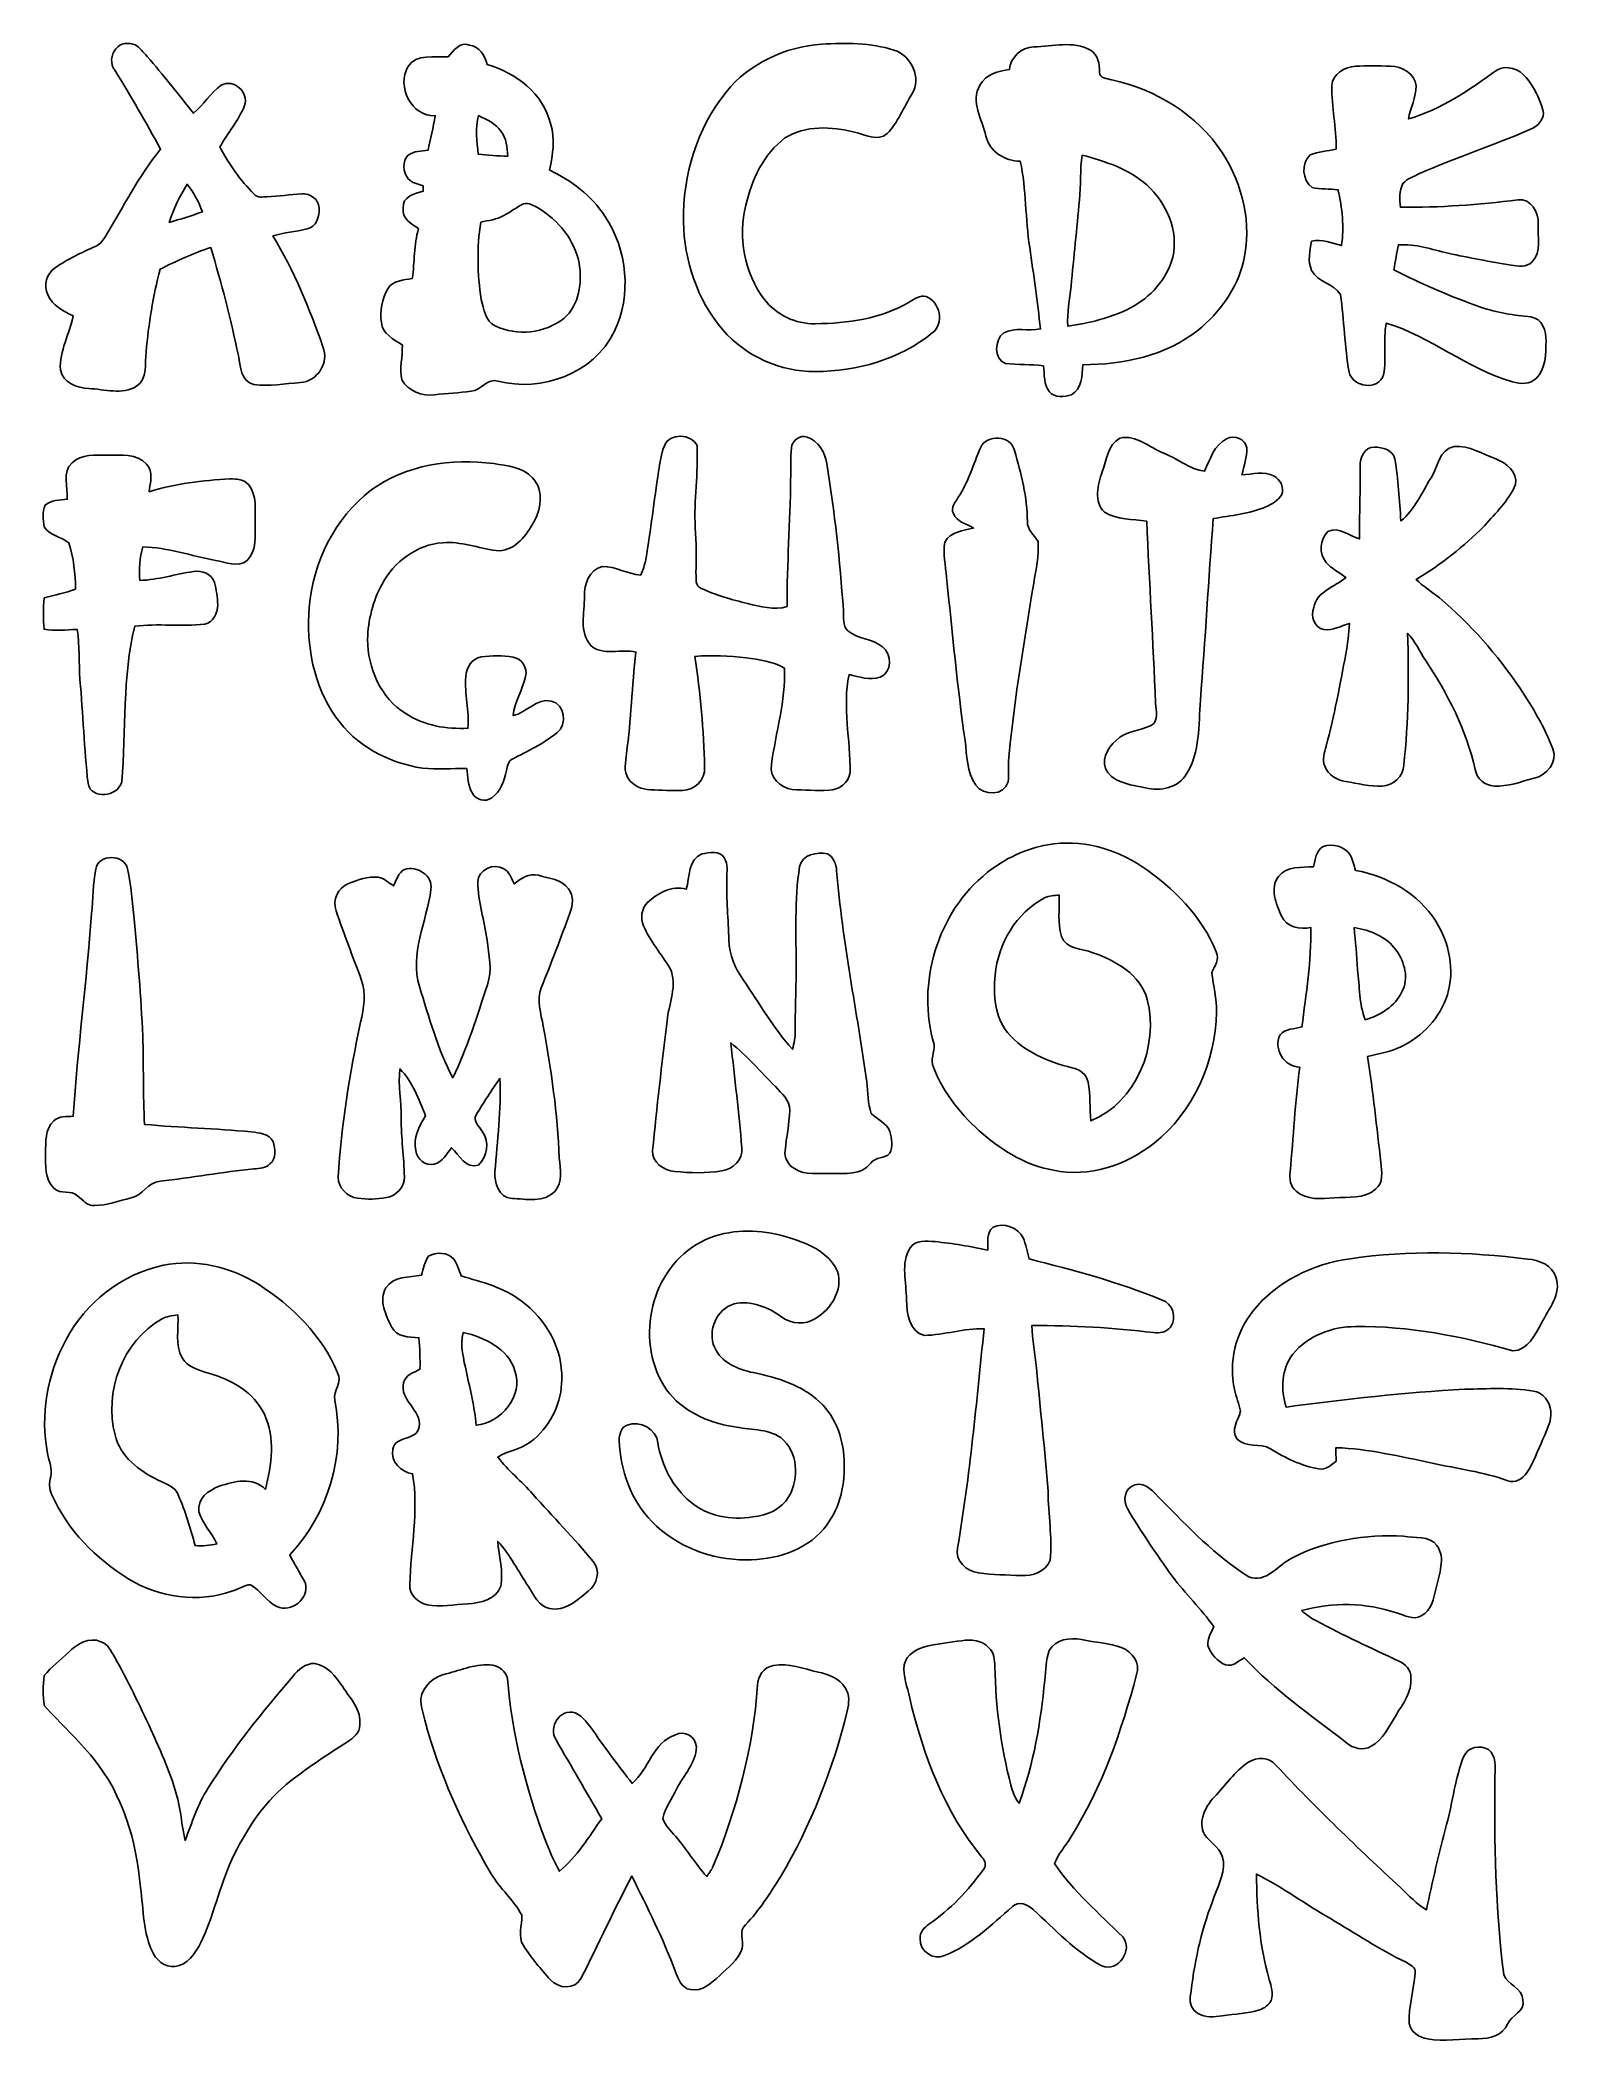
# Model space of a CAD drawing. Header units: centimetres. Extents: x -10.1 to 10.1, y -13.1 to 13.4.
import ezdxf

# ---------------------------------------------------------------- set-up
doc = ezdxf.new("R2010")
doc.units = ezdxf.units.CM
doc.header["$MEASUREMENT"] = 0
doc.layers.add('Camada 1', color=7, linetype='Continuous')

msp = doc.modelspace()

# ---------------------------------------------------------------- linework, layer by layer
at = {"layer": 'Camada 1', "color": 156}
for points, knots in [([(-9.05862, 13.29372), (-9.00677, 13.37839), (-8.88752, 13.37486), (-8.80392, 13.3484), (-8.80392, 13.3484), (-8.74289, 13.30571), (-8.69526, 13.24715), (-8.64552, 13.19247), (-8.64552, 13.19247), (-8.43597, 12.94588), (-8.22889, 12.69682), (-8.03204, 12.43965), (-8.03204, 12.43965), (-7.89552, 12.55042), (-7.80873, 12.71305), (-7.66234, 12.81147), (-7.66234, 12.81147), (-7.49477, 12.90567), (-7.2958, 12.71375), (-7.35436, 12.54054), (-7.35436, 12.54054), (-7.43654, 12.34369), (-7.57519, 12.17682), (-7.68208, 11.99338), (-7.68208, 11.99338), (-7.56179, 11.76408), (-7.41009, 11.54923), (-7.22629, 11.36685), (-7.22629, 11.36685), (-7.18538, 11.31358), (-7.11517, 11.33263), (-7.05767, 11.33263), (-7.05767, 11.33263), (-6.90279, 11.33968), (-6.74899, 11.36297), (-6.59411, 11.37002), (-6.59411, 11.37002), (-6.48511, 11.38132), (-6.36905, 11.29735), (-6.36622, 11.18305), (-6.36622, 11.18305), (-6.35811, 11.07369), (-6.40432, 10.93152), (-6.52533, 10.90612), (-6.52533, 10.90612), (-6.67561, 10.86979), (-6.8319, 10.86167), (-6.97934, 10.81334), (-6.97934, 10.81334), (-6.695, 10.35508), (-6.4971, 9.85026), (-6.31542, 9.34473), (-6.31542, 9.34473), (-6.22618, 9.13659), (-6.39197, 8.88259), (-6.61492, 8.8713), (-6.61492, 8.8713), (-6.81955, 8.85684), (-7.02592, 8.81873), (-7.23053, 8.84413), (-7.23053, 8.84413), (-7.40233, 8.88858), (-7.41186, 9.08438), (-7.43549, 9.22761), (-7.43549, 9.22761), (-7.53604, 9.7102), (-7.66022, 10.18786), (-7.80274, 10.65952), (-7.80274, 10.65952), (-8.03557, 10.58615), (-8.25641, 10.48103), (-8.47478, 10.37307), (-8.47478, 10.37307), (-8.56473, 10.0136), (-8.62718, 9.64635), (-8.66034, 9.27734), (-8.66034, 9.27734), (-8.67515, 9.12354), (-8.63635, 8.92245), (-8.78557, 8.82156), (-8.78557, 8.82156), (-8.97713, 8.70514), (-9.20962, 8.78346), (-9.4181, 8.79157), (-9.4181, 8.79157), (-9.57367, 8.79581), (-9.76524, 8.86882), (-9.79592, 9.03993), (-9.79592, 9.03993), (-9.80969, 9.2897), (-9.67351, 9.51406), (-9.62659, 9.75395), (-9.62659, 9.75395), (-9.75606, 9.82098), (-9.90458, 9.89117), (-9.96349, 10.03476), (-9.96349, 10.03476), (-10.02594, 10.15894), (-9.9762, 10.31627), (-9.86402, 10.39318), (-9.86402, 10.39318), (-9.69997, 10.50924), (-9.51476, 10.59109), (-9.33309, 10.6754), (-9.33309, 10.6754), (-9.27699, 10.69798), (-9.23678, 10.74384), (-9.20714, 10.795), (-9.20714, 10.795), (-8.96549, 11.18693), (-8.76088, 11.60356), (-8.46807, 11.96199), (-8.46807, 11.96199), (-8.65963, 12.31723), (-8.86106, 12.66754), (-9.07415, 13.01009), (-9.07415, 13.01009), (-9.13729, 13.09511), (-9.12741, 13.21505), (-9.05862, 13.29372)], [0, 0, 0, 0, 0.03225806, 0.03225806, 0.03225806, 0.03225806, 0.06451613, 0.06451613, 0.06451613, 0.06451613, 0.09677419, 0.09677419, 0.09677419, 0.09677419, 0.12903226, 0.12903226, 0.12903226, 0.12903226, 0.16129032, 0.16129032, 0.16129032, 0.16129032, 0.19354839, 0.19354839, 0.19354839, 0.19354839, 0.22580645, 0.22580645, 0.22580645, 0.22580645, 0.25806452, 0.25806452, 0.25806452, 0.25806452, 0.29032258, 0.29032258, 0.29032258, 0.29032258, 0.32258065, 0.32258065, 0.32258065, 0.32258065, 0.35483871, 0.35483871, 0.35483871, 0.35483871, 0.38709677, 0.38709677, 0.38709677, 0.38709677, 0.41935484, 0.41935484, 0.41935484, 0.41935484, 0.4516129, 0.4516129, 0.4516129, 0.4516129, 0.48387097, 0.48387097, 0.48387097, 0.48387097, 0.51612903, 0.51612903, 0.51612903, 0.51612903, 0.5483871, 0.5483871, 0.5483871, 0.5483871, 0.58064516, 0.58064516, 0.58064516, 0.58064516, 0.61290323, 0.61290323, 0.61290323, 0.61290323, 0.64516129, 0.64516129, 0.64516129, 0.64516129, 0.67741935, 0.67741935, 0.67741935, 0.67741935, 0.70967742, 0.70967742, 0.70967742, 0.70967742, 0.74193548, 0.74193548, 0.74193548, 0.74193548, 0.77419355, 0.77419355, 0.77419355, 0.77419355, 0.80645161, 0.80645161, 0.80645161, 0.80645161, 0.83870968, 0.83870968, 0.83870968, 0.83870968, 0.87096774, 0.87096774, 0.87096774, 0.87096774, 0.90322581, 0.90322581, 0.90322581, 0.90322581, 0.93548387, 0.93548387, 0.93548387, 0.93548387, 1, 1, 1, 1]), ([(-4.65525, 13.18648), (-4.5854, 13.27008), (-4.50215, 13.38826), (-4.37479, 13.34381), (-4.37479, 13.34381), (-4.23969, 13.32582), (-4.16594, 13.20623), (-4.13737, 13.08417), (-4.13737, 13.08417), (-3.75673, 12.97763), (-3.39407, 12.70141), (-3.29881, 12.30206), (-3.29881, 12.30206), (-3.23108, 12.10027), (-3.26955, 11.88966), (-3.31152, 11.68788), (-3.31152, 11.68788), (-3.0219, 11.54712), (-2.7559, 11.34815), (-2.57703, 11.07651), (-2.57703, 11.07651), (-2.27965, 10.63166), (-2.21791, 10.02629), (-2.45674, 9.54263), (-2.45674, 9.54263), (-2.72133, 8.98736), (-3.42018, 8.74148), (-3.99555, 8.88964), (-3.99555, 8.88964), (-4.13631, 8.93586), (-4.21745, 8.76723), (-4.3501, 8.75735), (-4.3501, 8.75735), (-4.51061, 8.73372), (-4.67325, 8.72842), (-4.83446, 8.70902), (-4.83446, 8.70902), (-4.99991, 8.68715), (-5.18583, 8.7577), (-5.26803, 8.90905), (-5.26803, 8.90905), (-5.30436, 9.05933), (-5.25744, 9.21455), (-5.26274, 9.3673), (-5.26274, 9.3673), (-5.37457, 9.44386), (-5.52626, 9.51406), (-5.54107, 9.66716), (-5.54107, 9.66716), (-5.55978, 9.81851), (-5.53473, 9.98184), (-5.4557, 10.11413), (-5.4557, 10.11413), (-5.38902, 10.22631), (-5.24544, 10.22843), (-5.1315, 10.25031), (-5.1315, 10.25031), (-5.09551, 10.47009), (-5.11598, 10.69692), (-5.04684, 10.91106), (-5.04684, 10.91106), (-5.14456, 10.97386), (-5.27402, 11.04511), (-5.2518, 11.18376), (-5.2518, 11.18376), (-5.26661, 11.33545), (-5.09729, 11.3725), (-4.98651, 11.4067), (-4.98651, 11.4067), (-4.98651, 11.42434), (-4.98615, 11.45998), (-4.98615, 11.47762), (-4.98615, 11.47762), (-5.05424, 11.50408), (-5.13432, 11.51501), (-5.18617, 11.57111), (-5.18617, 11.57111), (-5.25426, 11.6593), (-5.26767, 11.80288), (-5.18407, 11.88543), (-5.18407, 11.88543), (-5.10892, 11.94011), (-5.01049, 11.93764), (-4.92195, 11.94858), (-4.92195, 11.94858), (-4.88984, 12.10098), (-4.85386, 12.25232), (-4.8274, 12.40577), (-4.8274, 12.40577), (-5.14419, 12.39555), (-5.33964, 12.79877), (-5.18971, 13.05594), (-5.18971, 13.05594), (-5.07152, 13.2348), (-4.83588, 13.1766), (-4.65525, 13.18648)], [0, 0, 0, 0, 0.04, 0.04, 0.04, 0.04, 0.08, 0.08, 0.08, 0.08, 0.12, 0.12, 0.12, 0.12, 0.16, 0.16, 0.16, 0.16, 0.2, 0.2, 0.2, 0.2, 0.24, 0.24, 0.24, 0.24, 0.28, 0.28, 0.28, 0.28, 0.32, 0.32, 0.32, 0.32, 0.36, 0.36, 0.36, 0.36, 0.4, 0.4, 0.4, 0.4, 0.44, 0.44, 0.44, 0.44, 0.48, 0.48, 0.48, 0.48, 0.52, 0.52, 0.52, 0.52, 0.56, 0.56, 0.56, 0.56, 0.6, 0.6, 0.6, 0.6, 0.64, 0.64, 0.64, 0.64, 0.68, 0.68, 0.68, 0.68, 0.72, 0.72, 0.72, 0.72, 0.76, 0.76, 0.76, 0.76, 0.8, 0.8, 0.8, 0.8, 0.84, 0.84, 0.84, 0.84, 0.88, 0.88, 0.88, 0.88, 0.92, 0.92, 0.92, 0.92, 1, 1, 1, 1]), ([(0.29598, 13.35651), (0.6163, 13.3731), (0.94473, 13.37344), (1.25377, 13.27784), (1.25377, 13.27784), (1.48378, 13.20518), (1.62877, 12.90496), (1.48943, 12.69223), (1.48943, 12.69223), (1.38289, 12.51866), (1.3088, 12.31864), (1.16451, 12.17153), (1.16451, 12.17153), (1.0354, 12.05723), (0.86995, 12.15636), (0.72989, 12.18953), (0.72989, 12.18953), (0.42862, 12.26185), (0.08113, 12.28689), (-0.19085, 12.11226), (-0.19085, 12.11226), (-0.47342, 11.8999), (-0.63183, 11.56123), (-0.70908, 11.22397), (-0.70908, 11.22397), (-0.81068, 10.80099), (-0.73342, 10.32544), (-0.46601, 9.97761), (-0.46601, 9.97761), (-0.30902, 9.76736), (-0.05045, 9.64459), (0.21132, 9.65059), (0.21132, 9.65059), (0.63816, 9.65623), (1.08267, 9.71444), (1.45486, 9.93845), (1.45486, 9.93845), (1.52541, 9.97231), (1.59914, 10.03546), (1.68275, 10.01148), (1.68275, 10.01148), (1.86689, 9.93386), (1.9251, 9.65799), (1.76213, 9.52782), (1.76213, 9.52782), (1.32997, 9.1768), (0.76305, 9.01911), (0.21201, 9.017), (0.21201, 9.017), (-0.25152, 9.01276), (-0.71084, 9.21808), (-1.01389, 9.56945), (-1.01389, 9.56945), (-1.35502, 9.96456), (-1.52752, 10.48879), (-1.5367, 11.00737), (-1.5367, 11.00737), (-1.54445, 11.61768), (-1.36031, 12.24138), (-0.97225, 12.71869), (-0.97225, 12.71869), (-0.66569, 13.10181), (-0.18767, 13.31948), (0.29598, 13.35651)], [0, 0, 0, 0, 0.05882353, 0.05882353, 0.05882353, 0.05882353, 0.11764706, 0.11764706, 0.11764706, 0.11764706, 0.17647059, 0.17647059, 0.17647059, 0.17647059, 0.23529412, 0.23529412, 0.23529412, 0.23529412, 0.29411765, 0.29411765, 0.29411765, 0.29411765, 0.35294118, 0.35294118, 0.35294118, 0.35294118, 0.41176471, 0.41176471, 0.41176471, 0.41176471, 0.47058824, 0.47058824, 0.47058824, 0.47058824, 0.52941176, 0.52941176, 0.52941176, 0.52941176, 0.58823529, 0.58823529, 0.58823529, 0.58823529, 0.64705882, 0.64705882, 0.64705882, 0.64705882, 0.70588235, 0.70588235, 0.70588235, 0.70588235, 0.76470588, 0.76470588, 0.76470588, 0.76470588, 0.82352941, 0.82352941, 0.82352941, 0.82352941, 0.88235294, 0.88235294, 0.88235294, 0.88235294, 1, 1, 1, 1]), ([(2.78448, 13.01785), (2.80175, 13.18436), (2.93828, 13.31524), (3.1069, 13.31912), (3.1069, 13.31912), (3.35526, 13.32052), (3.63078, 13.41013), (3.85867, 13.27432), (3.85867, 13.27432), (3.96309, 13.21681), (3.97791, 13.09017), (3.97968, 12.98328), (3.97968, 12.98328), (3.9744, 12.89755), (4.0834, 12.90355), (4.14019, 12.88062), (4.14019, 12.88062), (4.72439, 12.75749), (5.27368, 12.42236), (5.60458, 11.91894), (5.60458, 11.91894), (5.87691, 11.49914), (6.00674, 10.96926), (5.88539, 10.47679), (5.88539, 10.47679), (5.80354, 10.11342), (5.5693, 9.80052), (5.28601, 9.56662), (5.28601, 9.56662), (4.8588, 9.22337), (4.29472, 9.10978), (3.75813, 9.1073), (3.75813, 9.1073), (3.74896, 8.96866), (3.74614, 8.7831), (3.60539, 8.70973), (3.60539, 8.70973), (3.51296, 8.67621), (3.38278, 8.66281), (3.3154, 8.74959), (3.3154, 8.74959), (3.23744, 8.84484), (3.25191, 8.97643), (3.23427, 9.09072), (3.23427, 9.09072), (3.06846, 9.11895), (2.89877, 9.0999), (2.73332, 9.12424), (2.73332, 9.12424), (2.57069, 9.18491), (2.58726, 9.43609), (2.70827, 9.53099), (2.70827, 9.53099), (2.85962, 9.60825), (3.03564, 9.54758), (3.19687, 9.58108), (3.19687, 9.58108), (3.15489, 9.94127), (3.10515, 10.3004), (3.05435, 10.65988), (3.05435, 10.65988), (2.99366, 11.03911), (3.00813, 11.42787), (2.92876, 11.80465), (2.92876, 11.80465), (2.72345, 11.80853), (2.51989, 11.92705), (2.47297, 12.13802), (2.47297, 12.13802), (2.42288, 12.35604), (2.26447, 12.59487), (2.39394, 12.81324), (2.39394, 12.81324), (2.46803, 12.95788), (2.63666, 12.99915), (2.78448, 13.01785)], [0, 0, 0, 0, 0.05, 0.05, 0.05, 0.05, 0.1, 0.1, 0.1, 0.1, 0.15, 0.15, 0.15, 0.15, 0.2, 0.2, 0.2, 0.2, 0.25, 0.25, 0.25, 0.25, 0.3, 0.3, 0.3, 0.3, 0.35, 0.35, 0.35, 0.35, 0.4, 0.4, 0.4, 0.4, 0.45, 0.45, 0.45, 0.45, 0.5, 0.5, 0.5, 0.5, 0.55, 0.55, 0.55, 0.55, 0.6, 0.6, 0.6, 0.6, 0.65, 0.65, 0.65, 0.65, 0.7, 0.7, 0.7, 0.7, 0.75, 0.75, 0.75, 0.75, 0.8, 0.8, 0.8, 0.8, 0.85, 0.85, 0.85, 0.85, 0.9, 0.9, 0.9, 0.9, 1, 1, 1, 1]), ([(7.05731, 12.80583), (7.0672, 12.96105), (7.23087, 13.05242), (7.37164, 13.06371), (7.37164, 13.06371), (7.52544, 13.06935), (7.68032, 13.06688), (7.83449, 13.06512), (7.83449, 13.06512), (7.98547, 13.063), (8.16151, 12.96846), (8.17455, 12.80265), (8.17455, 12.80265), (8.18161, 12.6499), (8.09378, 12.51373), (8.07507, 12.36415), (8.07507, 12.36415), (8.50688, 12.48903), (8.884, 12.75044), (9.24348, 13.01255), (9.24348, 13.01255), (9.37331, 13.08734), (9.54369, 13.02596), (9.63365, 12.91519), (9.63365, 12.91519), (9.73666, 12.79102), (9.81109, 12.64179), (9.85555, 12.48692), (9.85555, 12.48692), (9.89083, 12.36486), (9.78641, 12.26326), (9.68162, 12.22339), (9.68162, 12.22339), (9.2008, 12.01384), (8.70055, 11.85192), (8.22077, 11.64025), (8.22077, 11.64025), (8.14492, 11.6018), (8.05885, 11.57427), (8.00135, 11.50902), (8.00135, 11.50902), (7.94985, 11.412), (7.95513, 11.30018), (7.96712, 11.1947), (7.96712, 11.1947), (8.48818, 11.1894), (9.00818, 11.22715), (9.525, 11.291), (9.525, 11.291), (9.69644, 11.31499), (9.80687, 11.12555), (9.79452, 10.97421), (9.79452, 10.97421), (9.78288, 10.80698), (9.84532, 10.60203), (9.71161, 10.46973), (9.71161, 10.46973), (9.63894, 10.39424), (9.52746, 10.41505), (9.43504, 10.4274), (9.43504, 10.4274), (9.15599, 10.47396), (8.8773, 10.52407), (8.60107, 10.5858), (8.60107, 10.5858), (8.38341, 10.63377), (8.16751, 10.71244), (7.94137, 10.69622), (7.94137, 10.69622), (7.91915, 10.58615), (7.89763, 10.47608), (7.88105, 10.36496), (7.88105, 10.36496), (8.25112, 10.1734), (8.63635, 10.00901), (9.03004, 9.87212), (9.03004, 9.87212), (9.2456, 9.79628), (9.47173, 9.761), (9.69822, 9.74054), (9.69822, 9.74054), (9.84778, 9.72079), (9.90211, 9.55075), (9.89753, 9.42022), (9.89753, 9.42022), (9.89188, 9.25265), (9.89999, 9.05509), (9.77018, 8.92844), (9.77018, 8.92844), (9.68798, 8.84307), (9.55745, 8.85048), (9.45303, 8.88259), (9.45303, 8.88259), (8.85613, 9.05298), (8.37282, 9.47842), (7.77945, 9.65941), (7.77945, 9.65941), (7.73535, 9.43292), (7.78827, 9.19938), (7.74312, 8.97431), (7.74312, 8.97431), (7.68139, 8.75841), (7.33212, 8.80674), (7.28698, 9.00923), (7.28698, 9.00923), (7.22629, 9.34896), (7.22312, 9.6968), (7.17267, 10.03793), (7.17267, 10.03793), (7.08483, 10.18187), (6.87105, 10.20091), (6.79026, 10.35508), (6.79026, 10.35508), (6.73664, 10.47997), (6.76451, 10.61896), (6.79026, 10.74666), (6.79026, 10.74666), (6.92679, 10.7696), (7.05731, 10.72268), (7.18643, 10.68528), (7.18643, 10.68528), (7.22417, 10.93223), (7.19525, 11.18411), (7.13987, 11.42611), (7.13987, 11.42611), (7.02592, 11.44198), (6.90915, 11.43035), (6.79626, 11.45398), (6.79626, 11.45398), (6.66396, 11.5517), (6.64986, 11.77607), (6.77157, 11.88755), (6.77157, 11.88755), (6.87916, 11.93587), (7.00229, 11.93518), (7.11588, 11.96586), (7.11588, 11.96586), (7.11975, 12.24738), (7.05272, 12.52431), (7.05731, 12.80583)], [0, 0, 0, 0, 0.02777778, 0.02777778, 0.02777778, 0.02777778, 0.05555556, 0.05555556, 0.05555556, 0.05555556, 0.08333333, 0.08333333, 0.08333333, 0.08333333, 0.11111111, 0.11111111, 0.11111111, 0.11111111, 0.13888889, 0.13888889, 0.13888889, 0.13888889, 0.16666667, 0.16666667, 0.16666667, 0.16666667, 0.19444444, 0.19444444, 0.19444444, 0.19444444, 0.22222222, 0.22222222, 0.22222222, 0.22222222, 0.25, 0.25, 0.25, 0.25, 0.27777778, 0.27777778, 0.27777778, 0.27777778, 0.30555556, 0.30555556, 0.30555556, 0.30555556, 0.33333333, 0.33333333, 0.33333333, 0.33333333, 0.36111111, 0.36111111, 0.36111111, 0.36111111, 0.38888889, 0.38888889, 0.38888889, 0.38888889, 0.41666667, 0.41666667, 0.41666667, 0.41666667, 0.44444444, 0.44444444, 0.44444444, 0.44444444, 0.47222222, 0.47222222, 0.47222222, 0.47222222, 0.5, 0.5, 0.5, 0.5, 0.52777778, 0.52777778, 0.52777778, 0.52777778, 0.55555556, 0.55555556, 0.55555556, 0.55555556, 0.58333333, 0.58333333, 0.58333333, 0.58333333, 0.61111111, 0.61111111, 0.61111111, 0.61111111, 0.63888889, 0.63888889, 0.63888889, 0.63888889, 0.66666667, 0.66666667, 0.66666667, 0.66666667, 0.69444444, 0.69444444, 0.69444444, 0.69444444, 0.72222222, 0.72222222, 0.72222222, 0.72222222, 0.75, 0.75, 0.75, 0.75, 0.77777778, 0.77777778, 0.77777778, 0.77777778, 0.80555556, 0.80555556, 0.80555556, 0.80555556, 0.83333333, 0.83333333, 0.83333333, 0.83333333, 0.86111111, 0.86111111, 0.86111111, 0.86111111, 0.88888889, 0.88888889, 0.88888889, 0.88888889, 0.91666667, 0.91666667, 0.91666667, 0.91666667, 0.94444444, 0.94444444, 0.94444444, 0.94444444, 1, 1, 1, 1]), ([(-4.25555, 11.89743), (-4.25555, 11.89743), (-4.25555, 11.89743), (-4.25555, 11.89743), (-4.25555, 11.89743), (-4.12644, 11.88191), (-3.99661, 11.87273), (-3.86644, 11.87167), (-3.86644, 11.87167), (-3.86785, 11.98668), (-3.88513, 12.10733), (-3.95569, 12.20187), (-3.95569, 12.20187), (-4.0259, 12.30559), (-4.14655, 12.35498), (-4.25414, 12.40966), (-4.25414, 12.40966), (-4.29718, 12.24138), (-4.27743, 12.06712), (-4.25555, 11.89743)], [0, 0, 0, 0, 0.16666667, 0.16666667, 0.16666667, 0.16666667, 0.33333333, 0.33333333, 0.33333333, 0.33333333, 0.5, 0.5, 0.5, 0.5, 0.66666667, 0.66666667, 0.66666667, 0.66666667, 1, 1, 1, 1]), ([(3.74685, 11.88613), (3.74685, 11.88613), (3.74685, 11.88613), (3.74685, 11.88613), (3.74685, 11.88613), (3.72109, 11.68858), (3.73027, 11.48891), (3.71369, 11.29065), (3.71369, 11.29065), (3.67629, 10.90965), (3.63889, 10.52865), (3.6015, 10.14764), (3.6015, 10.14764), (3.58281, 9.97196), (3.54894, 9.79663), (3.55776, 9.61918), (3.55776, 9.61918), (3.84386, 9.65799), (4.13066, 9.7282), (4.38891, 9.85978), (4.38891, 9.85978), (4.65454, 9.99842), (4.87186, 10.24184), (4.95123, 10.53324), (4.95123, 10.53324), (5.02778, 10.88495), (4.86798, 11.25149), (4.60833, 11.48785), (4.60833, 11.48785), (4.36915, 11.70446), (4.05165, 11.80218), (3.74685, 11.88613)], [0, 0, 0, 0, 0.11111111, 0.11111111, 0.11111111, 0.11111111, 0.22222222, 0.22222222, 0.22222222, 0.22222222, 0.33333333, 0.33333333, 0.33333333, 0.33333333, 0.44444444, 0.44444444, 0.44444444, 0.44444444, 0.55555556, 0.55555556, 0.55555556, 0.55555556, 0.66666667, 0.66666667, 0.66666667, 0.66666667, 0.77777778, 0.77777778, 0.77777778, 0.77777778, 1, 1, 1, 1]), ([(-8.35307, 10.99326), (-8.35307, 10.99326), (-8.35307, 10.99326), (-8.35307, 10.99326), (-8.35307, 10.99326), (-8.20561, 11.037), (-8.05673, 11.07757), (-7.91351, 11.13472), (-7.91351, 11.13472), (-7.96148, 11.26596), (-8.0264, 11.39048), (-8.11494, 11.49879), (-8.11494, 11.49879), (-8.21548, 11.34145), (-8.29627, 11.17141), (-8.35307, 10.99326)], [0, 0, 0, 0, 0.2, 0.2, 0.2, 0.2, 0.4, 0.4, 0.4, 0.4, 0.6, 0.6, 0.6, 0.6, 1, 1, 1, 1]), ([(-3.91865, 11.08286), (-3.91865, 11.08286), (-3.91865, 11.08286), (-3.91865, 11.08286), (-3.91865, 11.08286), (-4.01319, 11.03312), (-4.12043, 11.01795), (-4.22416, 10.99643), (-4.22416, 10.99643), (-4.27496, 10.65812), (-4.26966, 10.31028), (-4.21569, 9.97267), (-4.21569, 9.97267), (-4.18641, 9.84497), (-4.16489, 9.68375), (-4.03083, 9.62201), (-4.03083, 9.62201), (-3.74332, 9.48019), (-3.37502, 9.52429), (-3.12278, 9.71973), (-3.12278, 9.71973), (-2.91606, 9.89929), (-2.87408, 10.19986), (-2.92064, 10.45668), (-2.92064, 10.45668), (-2.98062, 10.76254), (-3.1958, 11.02218), (-3.45827, 11.18129), (-3.45827, 11.18129), (-3.51895, 11.21268), (-3.58527, 11.26207), (-3.65653, 11.24126), (-3.65653, 11.24126), (-3.74931, 11.19751), (-3.82729, 11.12872), (-3.91865, 11.08286)], [0, 0, 0, 0, 0.1, 0.1, 0.1, 0.1, 0.2, 0.2, 0.2, 0.2, 0.3, 0.3, 0.3, 0.3, 0.4, 0.4, 0.4, 0.4, 0.5, 0.5, 0.5, 0.5, 0.6, 0.6, 0.6, 0.6, 0.7, 0.7, 0.7, 0.7, 0.8, 0.8, 0.8, 0.8, 1, 1, 1, 1]), ([(-1.78893, 8.03275), (-1.72649, 8.2116), (-1.42416, 8.19043), (-1.35573, 8.03486), (-1.35573, 8.03486), (-1.33879, 7.67362), (-1.39912, 7.31166), (-1.38041, 6.94972), (-1.38041, 6.94972), (-1.3656, 6.74933), (-1.36313, 6.54826), (-1.37018, 6.34753), (-1.37018, 6.34753), (-1.36701, 6.27556), (-1.38711, 6.17361), (-1.29962, 6.14398), (-1.29962, 6.14398), (-1.10525, 6.05013), (-0.89464, 5.99615), (-0.6865, 5.94147), (-0.6865, 5.94147), (-0.5154, 5.90585), (-0.33655, 5.84834), (-0.16262, 5.90337), (-0.16262, 5.90337), (-0.16686, 6.46394), (-0.11923, 7.02344), (-0.11535, 7.58401), (-0.11535, 7.58401), (-0.10829, 7.72512), (-0.12171, 7.86694), (-0.10548, 8.00699), (-0.10548, 8.00699), (-0.0963, 8.10048), (0.00881, 8.18585), (0.10125, 8.1474), (0.10125, 8.1474), (0.24977, 8.09837), (0.34395, 7.95055), (0.36264, 7.79992), (0.36264, 7.79992), (0.46884, 7.1568), (0.53728, 6.50804), (0.58349, 5.85786), (0.58349, 5.85786), (0.59689, 5.76579), (0.56268, 5.64973), (0.64347, 5.58095), (0.64347, 5.58095), (0.77328, 5.46664), (0.96801, 5.48111), (1.10031, 5.36892), (1.10031, 5.36892), (1.23331, 5.27578), (1.23048, 5.0292), (1.07102, 4.96534), (1.07102, 4.96534), (0.93415, 4.92054), (0.79304, 4.9717), (0.65863, 4.99991), (0.65863, 4.99991), (0.56797, 4.57164), (0.67697, 4.13525), (0.67486, 3.70382), (0.67486, 3.70382), (0.65405, 3.56904), (0.52351, 3.46745), (0.3891, 3.46745), (0.3891, 3.46745), (0.22754, 3.46392), (0.0649, 3.46604), (-0.09596, 3.4798), (-0.09596, 3.4798), (-0.25364, 3.49956), (-0.40357, 3.63926), (-0.37146, 3.80824), (-0.37146, 3.80824), (-0.31114, 4.23298), (-0.18133, 4.65172), (-0.19649, 5.08458), (-0.19649, 5.08458), (-0.35065, 5.17594), (-0.53128, 5.19923), (-0.70555, 5.22181), (-0.70555, 5.22181), (-0.93062, 5.24968), (-1.15817, 5.25814), (-1.3843, 5.24262), (-1.3843, 5.24262), (-1.31339, 4.75543), (-1.26683, 4.26473), (-1.2573, 3.7726), (-1.2573, 3.7726), (-1.2393, 3.60927), (-1.39276, 3.46569), (-1.55117, 3.46638), (-1.55117, 3.46638), (-1.69192, 3.46287), (-1.83232, 3.4692), (-1.97309, 3.4738), (-1.97309, 3.4738), (-2.08562, 3.47802), (-2.20451, 3.52777), (-2.26835, 3.62374), (-2.26835, 3.62374), (-2.33574, 3.72145), (-2.30222, 3.84457), (-2.292, 3.95323), (-2.292, 3.95323), (-2.22919, 4.40019), (-2.22144, 4.85245), (-2.16675, 5.30014), (-2.16675, 5.30014), (-2.36326, 5.34811), (-2.60032, 5.24157), (-2.76577, 5.38514), (-2.76577, 5.38514), (-2.92206, 5.56577), (-2.84726, 5.81907), (-2.84833, 6.03462), (-2.84833, 6.03462), (-2.85291, 6.19512), (-2.78765, 6.39409), (-2.6109, 6.4329), (-2.6109, 6.4329), (-2.43557, 6.43502), (-2.27824, 6.33377), (-2.10361, 6.31859), (-2.10361, 6.31859), (-2.07327, 6.38527), (-2.04893, 6.45512), (-2.03658, 6.52744), (-2.03658, 6.52744), (-1.96814, 6.91479), (-1.92546, 7.30603), (-1.86584, 7.69443), (-1.86584, 7.69443), (-1.84608, 7.80837), (-1.83373, 7.9255), (-1.78893, 8.03275)], [0, 0, 0, 0, 0.02777778, 0.02777778, 0.02777778, 0.02777778, 0.05555556, 0.05555556, 0.05555556, 0.05555556, 0.08333333, 0.08333333, 0.08333333, 0.08333333, 0.11111111, 0.11111111, 0.11111111, 0.11111111, 0.13888889, 0.13888889, 0.13888889, 0.13888889, 0.16666667, 0.16666667, 0.16666667, 0.16666667, 0.19444444, 0.19444444, 0.19444444, 0.19444444, 0.22222222, 0.22222222, 0.22222222, 0.22222222, 0.25, 0.25, 0.25, 0.25, 0.27777778, 0.27777778, 0.27777778, 0.27777778, 0.30555556, 0.30555556, 0.30555556, 0.30555556, 0.33333333, 0.33333333, 0.33333333, 0.33333333, 0.36111111, 0.36111111, 0.36111111, 0.36111111, 0.38888889, 0.38888889, 0.38888889, 0.38888889, 0.41666667, 0.41666667, 0.41666667, 0.41666667, 0.44444444, 0.44444444, 0.44444444, 0.44444444, 0.47222222, 0.47222222, 0.47222222, 0.47222222, 0.5, 0.5, 0.5, 0.5, 0.52777778, 0.52777778, 0.52777778, 0.52777778, 0.55555556, 0.55555556, 0.55555556, 0.55555556, 0.58333333, 0.58333333, 0.58333333, 0.58333333, 0.61111111, 0.61111111, 0.61111111, 0.61111111, 0.63888889, 0.63888889, 0.63888889, 0.63888889, 0.66666667, 0.66666667, 0.66666667, 0.66666667, 0.69444444, 0.69444444, 0.69444444, 0.69444444, 0.72222222, 0.72222222, 0.72222222, 0.72222222, 0.75, 0.75, 0.75, 0.75, 0.77777778, 0.77777778, 0.77777778, 0.77777778, 0.80555556, 0.80555556, 0.80555556, 0.80555556, 0.83333333, 0.83333333, 0.83333333, 0.83333333, 0.86111111, 0.86111111, 0.86111111, 0.86111111, 0.88888889, 0.88888889, 0.88888889, 0.88888889, 0.91666667, 0.91666667, 0.91666667, 0.91666667, 0.94444444, 0.94444444, 0.94444444, 0.94444444, 1, 1, 1, 1]), ([(2.40205, 8.00699), (2.48179, 8.19255), (2.8074, 8.17386), (2.85184, 7.97207), (2.85184, 7.97207), (2.93828, 7.66409), (3.02365, 7.35012), (3.0226, 7.02768), (3.0226, 7.02768), (3.01625, 6.91797), (3.1175, 6.8527), (3.16335, 6.76416), (3.16335, 6.76416), (3.1824, 6.57859), (3.13407, 6.3955), (3.10656, 6.21347), (3.10656, 6.21347), (2.98484, 5.46099), (2.85679, 4.70923), (2.77917, 3.95076), (2.77917, 3.95076), (2.76401, 3.82693), (2.78377, 3.70134), (2.76684, 3.57786), (2.76684, 3.57786), (2.71604, 3.39231), (2.43592, 3.38983), (2.33927, 3.5373), (2.33927, 3.5373), (2.21543, 3.70628), (2.22391, 3.92747), (2.19604, 4.12608), (2.19604, 4.12608), (2.09479, 4.84645), (2.02423, 5.57035), (1.95155, 6.29391), (1.95155, 6.29391), (1.93745, 6.44701), (1.90183, 6.60188), (1.92617, 6.75569), (1.92617, 6.75569), (1.99848, 6.89821), (2.17416, 6.90774), (2.31034, 6.94265), (2.31034, 6.94265), (2.21791, 6.99947), (2.08562, 7.02203), (2.04257, 7.13351), (2.04257, 7.13351), (2.00201, 7.21218), (2.06833, 7.28556), (2.10502, 7.35012), (2.10502, 7.35012), (2.2426, 7.55015), (2.30328, 7.78827), (2.40205, 8.00699)], [0, 0, 0, 0, 0.06666667, 0.06666667, 0.06666667, 0.06666667, 0.13333333, 0.13333333, 0.13333333, 0.13333333, 0.2, 0.2, 0.2, 0.2, 0.26666667, 0.26666667, 0.26666667, 0.26666667, 0.33333333, 0.33333333, 0.33333333, 0.33333333, 0.4, 0.4, 0.4, 0.4, 0.46666667, 0.46666667, 0.46666667, 0.46666667, 0.53333333, 0.53333333, 0.53333333, 0.53333333, 0.6, 0.6, 0.6, 0.6, 0.66666667, 0.66666667, 0.66666667, 0.66666667, 0.73333333, 0.73333333, 0.73333333, 0.73333333, 0.8, 0.8, 0.8, 0.8, 0.86666667, 0.86666667, 0.86666667, 0.86666667, 1, 1, 1, 1]), ([(4.2485, 8.13329), (4.46758, 8.18727), (4.64007, 8.00699), (4.83059, 7.93467), (4.83059, 7.93467), (5.0158, 7.86623), (5.17136, 7.71771), (5.37209, 7.69654), (5.37209, 7.69654), (5.44405, 7.85247), (5.49839, 8.04439), (5.66384, 8.12729), (5.66384, 8.12729), (5.76684, 8.18091), (5.91361, 8.12518), (5.92949, 8.00381), (5.92949, 8.00381), (5.93583, 7.88212), (5.89138, 7.76534), (5.86739, 7.6475), (5.86739, 7.6475), (6.00709, 7.65352), (6.16091, 7.70466), (6.29143, 7.63305), (6.29143, 7.63305), (6.37611, 7.58613), (6.43607, 7.47394), (6.38951, 7.38046), (6.38951, 7.38046), (6.34364, 7.30425), (6.26285, 7.25981), (6.18418, 7.22524), (6.18418, 7.22524), (5.96335, 7.12964), (5.72169, 7.10706), (5.4871, 7.06895), (5.4871, 7.06895), (5.42395, 6.26638), (5.38091, 5.4624), (5.31529, 4.65983), (5.31529, 4.65983), (5.29166, 4.3321), (5.31106, 3.97615), (5.13362, 3.68511), (5.13362, 3.68511), (5.02355, 3.50097), (4.78649, 3.45015), (4.58964, 3.50061), (4.58964, 3.50061), (4.41642, 3.53976), (4.20863, 3.55247), (4.08939, 3.70134), (4.08939, 3.70134), (3.98003, 3.84315), (4.07952, 4.02907), (4.19805, 4.12855), (4.19805, 4.12855), (4.32435, 4.25309), (4.51167, 4.25696), (4.66548, 4.32681), (4.66548, 4.32681), (4.76462, 4.38925), (4.72827, 4.52437), (4.72263, 4.62104), (4.72263, 4.62104), (4.6877, 5.42607), (4.64149, 6.23076), (4.60375, 7.03579), (4.60375, 7.03579), (4.41642, 7.0612), (4.21181, 7.05379), (4.04459, 7.15222), (4.04459, 7.15222), (3.89536, 7.29297), (3.95817, 7.51874), (4.01389, 7.68843), (4.01389, 7.68843), (4.07105, 7.84294), (4.08693, 8.04827), (4.2485, 8.13329)], [0, 0, 0, 0, 0.04761905, 0.04761905, 0.04761905, 0.04761905, 0.0952381, 0.0952381, 0.0952381, 0.0952381, 0.14285714, 0.14285714, 0.14285714, 0.14285714, 0.19047619, 0.19047619, 0.19047619, 0.19047619, 0.23809524, 0.23809524, 0.23809524, 0.23809524, 0.28571429, 0.28571429, 0.28571429, 0.28571429, 0.33333333, 0.33333333, 0.33333333, 0.33333333, 0.38095238, 0.38095238, 0.38095238, 0.38095238, 0.42857143, 0.42857143, 0.42857143, 0.42857143, 0.47619048, 0.47619048, 0.47619048, 0.47619048, 0.52380952, 0.52380952, 0.52380952, 0.52380952, 0.57142857, 0.57142857, 0.57142857, 0.57142857, 0.61904762, 0.61904762, 0.61904762, 0.61904762, 0.66666667, 0.66666667, 0.66666667, 0.66666667, 0.71428571, 0.71428571, 0.71428571, 0.71428571, 0.76190476, 0.76190476, 0.76190476, 0.76190476, 0.80952381, 0.80952381, 0.80952381, 0.80952381, 0.85714286, 0.85714286, 0.85714286, 0.85714286, 0.9047619, 0.9047619, 0.9047619, 0.9047619, 1, 1, 1, 1]), ([(7.43372, 7.76323), (7.42526, 7.8761), (7.49406, 8.01581), (7.62175, 8.01475), (7.62175, 8.01475), (7.72724, 8.0144), (7.86977, 7.98159), (7.89269, 7.85988), (7.89269, 7.85988), (7.94173, 7.58825), (7.95126, 7.31166), (7.97489, 7.03757), (7.97489, 7.03757), (8.15691, 7.18889), (8.25146, 7.41291), (8.37282, 7.61011), (8.37282, 7.61011), (8.46454, 7.75229), (8.47865, 7.989), (8.67903, 8.02216), (8.67903, 8.02216), (8.8773, 8.03804), (9.05403, 7.9255), (9.23395, 7.85847), (9.23395, 7.85847), (9.37083, 7.80661), (9.52253, 7.68208), (9.49395, 7.52016), (9.49395, 7.52016), (9.40647, 7.30496), (9.22725, 7.1448), (9.08049, 6.97018), (9.08049, 6.97018), (8.80709, 6.70102), (8.50511, 6.45759), (8.17421, 6.26285), (8.17421, 6.26285), (8.2691, 6.17007), (8.38305, 6.10022), (8.48501, 6.01591), (8.48501, 6.01591), (8.89669, 5.67407), (9.24772, 5.26379), (9.55038, 4.82423), (9.55038, 4.82423), (9.71937, 4.56952), (9.87743, 4.30423), (9.98748, 4.01813), (9.98748, 4.01813), (10.05804, 3.84315), (9.90599, 3.66606), (9.7409, 3.6262), (9.7409, 3.6262), (9.56592, 3.58352), (9.39163, 3.51401), (9.20925, 3.5239), (9.20925, 3.5239), (9.08826, 3.53024), (8.97712, 3.61879), (8.95984, 3.7412), (8.95984, 3.7412), (8.84096, 4.26402), (8.59579, 4.75051), (8.29768, 5.19324), (8.29768, 5.19324), (8.21831, 5.31142), (8.16397, 5.44759), (8.06238, 5.54955), (8.06238, 5.54955), (8.08214, 4.96639), (8.07473, 4.3808), (8.01158, 3.80047), (8.01158, 3.80047), (8.00629, 3.65125), (7.87259, 3.52989), (7.72653, 3.52319), (7.72653, 3.52319), (7.5625, 3.51683), (7.40127, 3.55669), (7.24076, 3.58386), (7.24076, 3.58386), (7.12328, 3.60291), (7.0051, 3.67171), (6.96348, 3.78848), (6.96348, 3.78848), (6.92326, 3.87419), (6.96241, 3.96628), (6.98112, 4.05165), (6.98112, 4.05165), (7.09365, 4.45311), (7.16421, 4.86409), (7.24358, 5.27261), (7.24358, 5.27261), (7.26863, 5.40737), (7.28379, 5.54355), (7.29192, 5.68006), (7.29192, 5.68006), (7.18114, 5.64479), (7.07036, 5.58446), (6.95113, 5.59752), (6.95113, 5.59752), (6.82308, 5.62645), (6.77403, 5.77461), (6.81777, 5.88856), (6.81777, 5.88856), (6.85411, 6.10446), (7.09719, 6.16162), (7.24393, 6.2865), (7.24393, 6.2865), (7.15715, 6.35387), (7.05801, 6.40644), (6.98183, 6.48687), (6.98183, 6.48687), (6.88869, 6.60223), (6.89327, 6.79591), (7.0058, 6.89539), (7.0058, 6.89539), (7.15362, 6.97052), (7.28802, 6.83718), (7.42456, 6.79803), (7.42456, 6.79803), (7.42314, 7.11975), (7.43691, 7.44149), (7.43372, 7.76323)], [0, 0, 0, 0, 0.03125, 0.03125, 0.03125, 0.03125, 0.0625, 0.0625, 0.0625, 0.0625, 0.09375, 0.09375, 0.09375, 0.09375, 0.125, 0.125, 0.125, 0.125, 0.15625, 0.15625, 0.15625, 0.15625, 0.1875, 0.1875, 0.1875, 0.1875, 0.21875, 0.21875, 0.21875, 0.21875, 0.25, 0.25, 0.25, 0.25, 0.28125, 0.28125, 0.28125, 0.28125, 0.3125, 0.3125, 0.3125, 0.3125, 0.34375, 0.34375, 0.34375, 0.34375, 0.375, 0.375, 0.375, 0.375, 0.40625, 0.40625, 0.40625, 0.40625, 0.4375, 0.4375, 0.4375, 0.4375, 0.46875, 0.46875, 0.46875, 0.46875, 0.5, 0.5, 0.5, 0.5, 0.53125, 0.53125, 0.53125, 0.53125, 0.5625, 0.5625, 0.5625, 0.5625, 0.59375, 0.59375, 0.59375, 0.59375, 0.625, 0.625, 0.625, 0.625, 0.65625, 0.65625, 0.65625, 0.65625, 0.6875, 0.6875, 0.6875, 0.6875, 0.71875, 0.71875, 0.71875, 0.71875, 0.75, 0.75, 0.75, 0.75, 0.78125, 0.78125, 0.78125, 0.78125, 0.8125, 0.8125, 0.8125, 0.8125, 0.84375, 0.84375, 0.84375, 0.84375, 0.875, 0.875, 0.875, 0.875, 0.90625, 0.90625, 0.90625, 0.90625, 0.9375, 0.9375, 0.9375, 0.9375, 1, 1, 1, 1]), ([(-9.63929, 7.80803), (-9.51688, 7.93115), (-9.32991, 7.90539), (-9.17222, 7.90856), (-9.17222, 7.90856), (-8.99618, 7.90504), (-8.7831, 7.9375), (-8.65399, 7.78791), (-8.65399, 7.78791), (-8.55627, 7.6902), (-8.60636, 7.54415), (-8.61836, 7.4249), (-8.61836, 7.4249), (-8.27122, 7.53073), (-7.90927, 7.57765), (-7.54768, 7.59319), (-7.54768, 7.59319), (-7.46054, 7.59354), (-7.35646, 7.59142), (-7.29967, 7.51416), (-7.29967, 7.51416), (-7.18643, 7.37658), (-7.21713, 7.18538), (-7.21147, 7.02027), (-7.21147, 7.02027), (-7.21676, 6.84917), (-7.18714, 6.6435), (-7.32084, 6.51121), (-7.32084, 6.51121), (-7.4422, 6.41526), (-7.60448, 6.49181), (-7.73888, 6.51262), (-7.73888, 6.51262), (-8.05991, 6.57331), (-8.37388, 6.68619), (-8.70231, 6.6943), (-8.70231, 6.6943), (-8.74395, 6.54967), (-8.75312, 6.39797), (-8.74183, 6.2484), (-8.74183, 6.2484), (-8.50053, 6.25651), (-8.26981, 6.33306), (-8.03204, 6.36656), (-8.03204, 6.36656), (-7.92198, 6.38598), (-7.78862, 6.33552), (-7.75299, 6.22194), (-7.75299, 6.22194), (-7.72688, 6.12493), (-7.71384, 6.02473), (-7.71065, 5.92454), (-7.71065, 5.92454), (-7.70536, 5.81625), (-7.77098, 5.69348), (-7.88246, 5.66844), (-7.88246, 5.66844), (-8.19008, 5.6335), (-8.50159, 5.68077), (-8.80815, 5.64303), (-8.80815, 5.64303), (-8.98066, 4.96922), (-8.91786, 4.26507), (-8.98312, 3.57823), (-8.98312, 3.57823), (-9.03111, 3.38067), (-9.38636, 3.33657), (-9.42939, 3.56059), (-9.42939, 3.56059), (-9.48125, 4.01708), (-9.49395, 4.47781), (-9.53664, 4.93535), (-9.53664, 4.93535), (-9.55463, 5.15691), (-9.53311, 5.38091), (-9.57473, 5.6), (-9.57473, 5.6), (-9.72043, 5.59576), (-9.86719, 5.5753), (-10.01218, 5.6021), (-10.01218, 5.6021), (-10.02206, 5.74038), (-10.02347, 5.8794), (-10.00971, 6.01732), (-10.00971, 6.01732), (-9.87248, 6.05825), (-9.72855, 6.07625), (-9.59626, 6.13375), (-9.59626, 6.13375), (-9.59626, 6.34047), (-9.61777, 6.55072), (-9.68551, 6.74722), (-9.68551, 6.74722), (-9.78711, 6.82766), (-9.93457, 6.84564), (-10.01183, 6.95819), (-10.01183, 6.95819), (-10.02242, 7.05309), (-10.03582, 7.1568), (-9.99771, 7.24641), (-9.99771, 7.24641), (-9.91904, 7.31838), (-9.80333, 7.30956), (-9.70456, 7.32508), (-9.70456, 7.32508), (-9.69115, 7.48488), (-9.78182, 7.68526), (-9.63929, 7.80803)], [0, 0, 0, 0, 0.03571429, 0.03571429, 0.03571429, 0.03571429, 0.07142857, 0.07142857, 0.07142857, 0.07142857, 0.10714286, 0.10714286, 0.10714286, 0.10714286, 0.14285714, 0.14285714, 0.14285714, 0.14285714, 0.17857143, 0.17857143, 0.17857143, 0.17857143, 0.21428571, 0.21428571, 0.21428571, 0.21428571, 0.25, 0.25, 0.25, 0.25, 0.28571429, 0.28571429, 0.28571429, 0.28571429, 0.32142857, 0.32142857, 0.32142857, 0.32142857, 0.35714286, 0.35714286, 0.35714286, 0.35714286, 0.39285714, 0.39285714, 0.39285714, 0.39285714, 0.42857143, 0.42857143, 0.42857143, 0.42857143, 0.46428571, 0.46428571, 0.46428571, 0.46428571, 0.5, 0.5, 0.5, 0.5, 0.53571429, 0.53571429, 0.53571429, 0.53571429, 0.57142857, 0.57142857, 0.57142857, 0.57142857, 0.60714286, 0.60714286, 0.60714286, 0.60714286, 0.64285714, 0.64285714, 0.64285714, 0.64285714, 0.67857143, 0.67857143, 0.67857143, 0.67857143, 0.71428571, 0.71428571, 0.71428571, 0.71428571, 0.75, 0.75, 0.75, 0.75, 0.78571429, 0.78571429, 0.78571429, 0.78571429, 0.82142857, 0.82142857, 0.82142857, 0.82142857, 0.85714286, 0.85714286, 0.85714286, 0.85714286, 0.89285714, 0.89285714, 0.89285714, 0.89285714, 0.92857143, 0.92857143, 0.92857143, 0.92857143, 1, 1, 1, 1]), ([(-5.67901, 7.4429), (-5.21652, 7.7865), (-4.60903, 7.86694), (-4.04953, 7.79814), (-4.04953, 7.79814), (-3.87173, 7.76464), (-3.66501, 7.75723), (-3.538, 7.60906), (-3.538, 7.60906), (-3.37819, 7.44114), (-3.42477, 7.17549), (-3.53625, 6.99416), (-3.53625, 6.99416), (-3.63748, 6.82059), (-3.79623, 6.6241), (-4.02025, 6.64386), (-4.02025, 6.64386), (-4.25626, 6.6749), (-4.48522, 6.77157), (-4.72756, 6.74687), (-4.72756, 6.74687), (-5.07047, 6.72606), (-5.37174, 6.49605), (-5.53225, 6.20041), (-5.53225, 6.20041), (-5.65396, 5.97605), (-5.71641, 5.72206), (-5.72452, 5.4677), (-5.72452, 5.4677), (-5.72135, 5.08635), (-5.55059, 4.68665), (-5.21582, 4.4831), (-5.21582, 4.4831), (-4.97487, 4.32223), (-4.67818, 4.27531), (-4.39349, 4.29083), (-4.39349, 4.29083), (-4.37127, 4.52013), (-4.43934, 4.74627), (-4.42312, 4.97521), (-4.42312, 4.97521), (-4.41466, 5.09093), (-4.34269, 5.21582), (-4.21957, 5.23521), (-4.21957, 5.23521), (-4.07952, 5.25604), (-3.93417, 5.25744), (-3.79448, 5.23134), (-3.79448, 5.23134), (-3.6777, 5.21545), (-3.59938, 5.0874), (-3.62973, 4.97557), (-3.62973, 4.97557), (-3.66783, 4.79743), (-3.77613, 4.64114), (-3.79377, 4.45735), (-3.79377, 4.45735), (-3.61456, 4.49615), (-3.48368, 4.69299), (-3.28824, 4.6503), (-3.28824, 4.6503), (-3.10727, 4.60728), (-3.06987, 4.34128), (-3.21062, 4.23157), (-3.21062, 4.23157), (-3.39054, 4.08481), (-3.60327, 3.98638), (-3.80824, 3.87984), (-3.80824, 3.87984), (-3.86503, 3.85197), (-3.86537, 3.78071), (-3.88372, 3.72816), (-3.88372, 3.72816), (-3.91512, 3.5955), (-3.95746, 3.44769), (-4.07811, 3.36797), (-4.07811, 3.36797), (-4.1589, 3.30234), (-4.288, 3.33869), (-4.33492, 3.42793), (-4.33492, 3.42793), (-4.39208, 3.52812), (-4.39702, 3.64666), (-4.40972, 3.75813), (-4.40972, 3.75813), (-4.6048, 3.75496), (-4.8006, 3.7412), (-4.99497, 3.76202), (-4.99497, 3.76202), (-5.44547, 3.82729), (-5.88115, 4.06047), (-6.14469, 4.43759), (-6.14469, 4.43759), (-6.44172, 4.85527), (-6.53732, 5.38797), (-6.4971, 5.89173), (-6.4971, 5.89173), (-6.44596, 6.48828), (-6.1595, 7.07672), (-5.67901, 7.4429)], [0, 0, 0, 0, 0.03846154, 0.03846154, 0.03846154, 0.03846154, 0.07692308, 0.07692308, 0.07692308, 0.07692308, 0.11538462, 0.11538462, 0.11538462, 0.11538462, 0.15384615, 0.15384615, 0.15384615, 0.15384615, 0.19230769, 0.19230769, 0.19230769, 0.19230769, 0.23076923, 0.23076923, 0.23076923, 0.23076923, 0.26923077, 0.26923077, 0.26923077, 0.26923077, 0.30769231, 0.30769231, 0.30769231, 0.30769231, 0.34615385, 0.34615385, 0.34615385, 0.34615385, 0.38461538, 0.38461538, 0.38461538, 0.38461538, 0.42307692, 0.42307692, 0.42307692, 0.42307692, 0.46153846, 0.46153846, 0.46153846, 0.46153846, 0.5, 0.5, 0.5, 0.5, 0.53846154, 0.53846154, 0.53846154, 0.53846154, 0.57692308, 0.57692308, 0.57692308, 0.57692308, 0.61538462, 0.61538462, 0.61538462, 0.61538462, 0.65384615, 0.65384615, 0.65384615, 0.65384615, 0.69230769, 0.69230769, 0.69230769, 0.69230769, 0.73076923, 0.73076923, 0.73076923, 0.73076923, 0.76923077, 0.76923077, 0.76923077, 0.76923077, 0.80769231, 0.80769231, 0.80769231, 0.80769231, 0.84615385, 0.84615385, 0.84615385, 0.84615385, 0.88461538, 0.88461538, 0.88461538, 0.88461538, 0.92307692, 0.92307692, 0.92307692, 0.92307692, 1, 1, 1, 1]), ([(-1.2908, 2.62361), (-1.19591, 2.63947), (-1.05127, 2.67757), (-0.99659, 2.57069), (-0.99659, 2.57069), (-0.94085, 2.48954), (-0.96378, 2.38583), (-0.9599, 2.29376), (-0.9599, 2.29376), (-0.97084, 2.02282), (-0.94014, 1.75294), (-0.9338, 1.48201), (-0.9338, 1.48201), (-0.93062, 1.2901), (-0.85302, 1.10701), (-0.74224, 0.9525), (-0.74224, 0.9525), (-0.52916, 0.64452), (-0.3422, 0.31608), (-0.09207, 0.03493), (-0.09207, 0.03493), (-0.0695, 0.11535), (-0.05221, 0.19755), (-0.05467, 0.28151), (-0.05467, 0.28151), (-0.05749, 0.55209), (-0.04056, 0.82267), (-0.04409, 1.09361), (-0.04409, 1.09361), (-0.04056, 1.54869), (-0.06843, 2.00766), (0.00353, 2.45886), (0.00353, 2.45886), (0.03668, 2.6162), (0.23495, 2.6564), (0.37076, 2.62502), (0.37076, 2.62502), (0.45437, 2.58197), (0.48894, 2.49025), (0.49354, 2.401), (0.49354, 2.401), (0.5715, 1.4612), (0.7627, 0.53552), (0.89464, -0.39758), (0.89464, -0.39758), (0.90945, -0.53657), (0.90275, -0.68192), (0.9525, -0.81455), (0.9525, -0.81455), (1.03222, -0.89712), (1.15851, -0.9398), (1.19873, -1.05621), (1.19873, -1.05621), (1.22977, -1.14687), (1.24001, -1.25411), (1.20015, -1.34338), (1.20015, -1.34338), (1.131, -1.4171), (1.00507, -1.3864), (0.94684, -1.47601), (0.94684, -1.47601), (0.82196, -1.63759), (0.60359, -1.61079), (0.42333, -1.61183), (0.42333, -1.61183), (0.26034, -1.60372), (0.07972, -1.64076), (-0.06561, -1.54657), (-0.06561, -1.54657), (-0.14746, -1.4993), (-0.2025, -1.40229), (-0.18837, -1.30703), (-0.18837, -1.30703), (-0.1711, -1.12888), (-0.13616, -0.9525), (-0.127, -0.77364), (-0.127, -0.77364), (-0.12312, -0.63923), (-0.236, -0.54892), (-0.31784, -0.45826), (-0.31784, -0.45826), (-0.51399, -0.26492), (-0.69074, -0.05009), (-0.90945, 0.11959), (-0.90945, 0.11959), (-0.85619, -0.34361), (-0.80222, -0.80751), (-0.76234, -1.27212), (-0.76234, -1.27212), (-0.74083, -1.42804), (-0.88511, -1.55645), (-1.02975, -1.57656), (-1.02975, -1.57656), (-1.23506, -1.60867), (-1.44638, -1.60443), (-1.6524, -1.58326), (-1.6524, -1.58326), (-1.79458, -1.57161), (-1.9565, -1.46578), (-1.94556, -1.30739), (-1.94556, -1.30739), (-1.88841, -0.73413), (-1.82457, -0.16157), (-1.75401, 0.41027), (-1.75401, 0.41027), (-1.73143, 0.63923), (-1.60972, 0.88335), (-1.71379, 1.10666), (-1.71379, 1.10666), (-1.83056, 1.29575), (-1.9766, 1.46861), (-2.06728, 1.67323), (-2.06728, 1.67323), (-2.11067, 1.77305), (-2.09161, 1.90217), (-2.01471, 1.98084), (-2.01471, 1.98084), (-1.87607, 2.10643), (-1.69228, 2.21156), (-1.49965, 2.15688), (-1.49965, 2.15688), (-1.45167, 2.31386), (-1.4799, 2.55905), (-1.2908, 2.62361)], [0, 0, 0, 0, 0.03125, 0.03125, 0.03125, 0.03125, 0.0625, 0.0625, 0.0625, 0.0625, 0.09375, 0.09375, 0.09375, 0.09375, 0.125, 0.125, 0.125, 0.125, 0.15625, 0.15625, 0.15625, 0.15625, 0.1875, 0.1875, 0.1875, 0.1875, 0.21875, 0.21875, 0.21875, 0.21875, 0.25, 0.25, 0.25, 0.25, 0.28125, 0.28125, 0.28125, 0.28125, 0.3125, 0.3125, 0.3125, 0.3125, 0.34375, 0.34375, 0.34375, 0.34375, 0.375, 0.375, 0.375, 0.375, 0.40625, 0.40625, 0.40625, 0.40625, 0.4375, 0.4375, 0.4375, 0.4375, 0.46875, 0.46875, 0.46875, 0.46875, 0.5, 0.5, 0.5, 0.5, 0.53125, 0.53125, 0.53125, 0.53125, 0.5625, 0.5625, 0.5625, 0.5625, 0.59375, 0.59375, 0.59375, 0.59375, 0.625, 0.625, 0.625, 0.625, 0.65625, 0.65625, 0.65625, 0.65625, 0.6875, 0.6875, 0.6875, 0.6875, 0.71875, 0.71875, 0.71875, 0.71875, 0.75, 0.75, 0.75, 0.75, 0.78125, 0.78125, 0.78125, 0.78125, 0.8125, 0.8125, 0.8125, 0.8125, 0.84375, 0.84375, 0.84375, 0.84375, 0.875, 0.875, 0.875, 0.875, 0.90625, 0.90625, 0.90625, 0.90625, 0.9375, 0.9375, 0.9375, 0.9375, 1, 1, 1, 1]), ([(3.29282, 2.74601), (3.72709, 2.82363), (4.17724, 2.6984), (4.5406, 2.45709), (4.5406, 2.45709), (4.96076, 2.17735), (5.33364, 1.79775), (5.52555, 1.32503), (5.52555, 1.32503), (5.58129, 1.22765), (5.4998, 1.13946), (5.46698, 1.05056), (5.46698, 1.05056), (5.48993, 0.87736), (5.53402, 0.70555), (5.52908, 0.52882), (5.52908, 0.52882), (5.51532, -0.13017), (5.22534, -0.79691), (4.70146, -1.20826), (4.70146, -1.20826), (4.33175, -1.50001), (3.83962, -1.66616), (3.37007, -1.56845), (3.37007, -1.56845), (3.01941, -1.50671), (2.7044, -1.31974), (2.43804, -1.08973), (2.43804, -1.08973), (2.15511, -0.84842), (1.91206, -0.54997), (1.77658, -0.20143), (1.77658, -0.20143), (1.72685, -0.10442), (1.79811, -0.00246), (1.78505, 0.09701), (1.78505, 0.09701), (1.54869, 0.90523), (1.82738, 1.85067), (2.49096, 2.37737), (2.49096, 2.37737), (2.72345, 2.56187), (2.99895, 2.69628), (3.29282, 2.74601)], [0, 0, 0, 0, 0.08333333, 0.08333333, 0.08333333, 0.08333333, 0.16666667, 0.16666667, 0.16666667, 0.16666667, 0.25, 0.25, 0.25, 0.25, 0.33333333, 0.33333333, 0.33333333, 0.33333333, 0.41666667, 0.41666667, 0.41666667, 0.41666667, 0.5, 0.5, 0.5, 0.5, 0.58333333, 0.58333333, 0.58333333, 0.58333333, 0.66666667, 0.66666667, 0.66666667, 0.66666667, 0.75, 0.75, 0.75, 0.75, 0.83333333, 0.83333333, 0.83333333, 0.83333333, 1, 1, 1, 1]), ([(6.94231, 2.72308), (7.06825, 2.7693), (7.22629, 2.72486), (7.30108, 2.61055), (7.30108, 2.61055), (7.33602, 2.54706), (7.35117, 2.47543), (7.37305, 2.40665), (7.37305, 2.40665), (7.79251, 2.32587), (8.20666, 2.10326), (8.43562, 1.73214), (8.43562, 1.73214), (8.6173, 1.44673), (8.69032, 1.08267), (8.58943, 0.7553), (8.58943, 0.7553), (8.49171, 0.45402), (8.25958, 0.20179), (7.97277, 0.06914), (7.97277, 0.06914), (7.83483, -0.00212), (7.67891, -0.02151), (7.53073, -0.06139), (7.53073, -0.06139), (7.60835, -0.5274), (7.65174, -0.99835), (7.70924, -1.46685), (7.70924, -1.46685), (7.7163, -1.58503), (7.74912, -1.73531), (7.63869, -1.81751), (7.63869, -1.81751), (7.49017, -1.95438), (7.27533, -1.91735), (7.09117, -1.93286), (7.09117, -1.93286), (6.9215, -1.94697), (6.72324, -1.96673), (6.58495, -1.84572), (6.58495, -1.84572), (6.50945, -1.78328), (6.49323, -1.68027), (6.50558, -1.58855), (6.50558, -1.58855), (6.54755, -1.12676), (6.57331, -0.66357), (6.63187, -0.20355), (6.63187, -0.20355), (6.42549, -0.19507), (6.27873, 0.0388), (6.37187, 0.22506), (6.37187, 0.22506), (6.44207, 0.30868), (6.56342, 0.30551), (6.66114, 0.33126), (6.66114, 0.33126), (6.71724, 0.76834), (6.78602, 1.20614), (6.7818, 1.64782), (6.7818, 1.64782), (6.63609, 1.62348), (6.45759, 1.65099), (6.39022, 1.80057), (6.39022, 1.80057), (6.32388, 1.96179), (6.22687, 2.16992), (6.35282, 2.32728), (6.35282, 2.32728), (6.46394, 2.46415), (6.65868, 2.44439), (6.81708, 2.45392), (6.81708, 2.45392), (6.83965, 2.54916), (6.846, 2.66946), (6.94231, 2.72308)], [0, 0, 0, 0, 0.05, 0.05, 0.05, 0.05, 0.1, 0.1, 0.1, 0.1, 0.15, 0.15, 0.15, 0.15, 0.2, 0.2, 0.2, 0.2, 0.25, 0.25, 0.25, 0.25, 0.3, 0.3, 0.3, 0.3, 0.35, 0.35, 0.35, 0.35, 0.4, 0.4, 0.4, 0.4, 0.45, 0.45, 0.45, 0.45, 0.5, 0.5, 0.5, 0.5, 0.55, 0.55, 0.55, 0.55, 0.6, 0.6, 0.6, 0.6, 0.65, 0.65, 0.65, 0.65, 0.7, 0.7, 0.7, 0.7, 0.75, 0.75, 0.75, 0.75, 0.8, 0.8, 0.8, 0.8, 0.85, 0.85, 0.85, 0.85, 0.9, 0.9, 0.9, 0.9, 1, 1, 1, 1]), ([(-9.32568, 2.4204), (-9.29887, 2.62924), (-8.94291, 2.62466), (-8.90375, 2.425), (-8.90375, 2.425), (-8.85578, 2.20768), (-8.84237, 1.98472), (-8.81626, 1.76388), (-8.81626, 1.76388), (-8.77076, 1.24707), (-8.72736, 0.72955), (-8.70338, 0.21096), (-8.70338, 0.21096), (-8.69385, -0.17885), (-8.69738, -0.56938), (-8.68221, -0.95919), (-8.68221, -0.95919), (-8.21054, -1.00612), (-7.7357, -1.01106), (-7.26475, -1.06009), (-7.26475, -1.06009), (-7.16068, -1.0728), (-7.02909, -1.08055), (-6.97652, -1.1885), (-6.97652, -1.1885), (-6.94831, -1.2841), (-6.93103, -1.41323), (-7.01781, -1.48483), (-7.01781, -1.48483), (-7.07248, -1.54269), (-7.1568, -1.53987), (-7.22982, -1.55046), (-7.22982, -1.55046), (-7.64645, -1.58996), (-8.05849, -1.66828), (-8.47442, -1.71238), (-8.47442, -1.71238), (-8.63388, -1.72437), (-8.70479, -1.90183), (-8.85684, -1.93392), (-8.85684, -1.93392), (-9.01805, -1.97202), (-9.17786, -2.0327), (-9.34543, -2.03553), (-9.34543, -2.03553), (-9.43892, -2.04294), (-9.4996, -1.96179), (-9.56486, -1.90923), (-9.56486, -1.90923), (-9.64811, -1.81997), (-9.79981, -1.89793), (-9.88201, -1.80304), (-9.88201, -1.80304), (-10.01148, -1.68697), (-9.98784, -1.49718), (-9.99172, -1.3409), (-9.99172, -1.3409), (-9.98889, -1.19556), (-10.0023, -1.02059), (-9.88201, -0.91475), (-9.88201, -0.91475), (-9.8171, -0.84278), (-9.71232, -0.86077), (-9.62589, -0.85266), (-9.62589, -0.85266), (-9.56591, 0.04444), (-9.44774, 0.93661), (-9.38247, 1.83303), (-9.38247, 1.83303), (-9.36096, 2.02847), (-9.36377, 2.22673), (-9.32568, 2.4204)], [0, 0, 0, 0, 0.05263158, 0.05263158, 0.05263158, 0.05263158, 0.10526316, 0.10526316, 0.10526316, 0.10526316, 0.15789474, 0.15789474, 0.15789474, 0.15789474, 0.21052632, 0.21052632, 0.21052632, 0.21052632, 0.26315789, 0.26315789, 0.26315789, 0.26315789, 0.31578947, 0.31578947, 0.31578947, 0.31578947, 0.36842105, 0.36842105, 0.36842105, 0.36842105, 0.42105263, 0.42105263, 0.42105263, 0.42105263, 0.47368421, 0.47368421, 0.47368421, 0.47368421, 0.52631579, 0.52631579, 0.52631579, 0.52631579, 0.57894737, 0.57894737, 0.57894737, 0.57894737, 0.63157895, 0.63157895, 0.63157895, 0.63157895, 0.68421053, 0.68421053, 0.68421053, 0.68421053, 0.73684211, 0.73684211, 0.73684211, 0.73684211, 0.78947368, 0.78947368, 0.78947368, 0.78947368, 0.84210526, 0.84210526, 0.84210526, 0.84210526, 0.89473684, 0.89473684, 0.89473684, 0.89473684, 1, 1, 1, 1]), ([(-4.26049, 2.25424), (-4.2612, 2.41793), (-4.05024, 2.50754), (-3.919, 2.4278), (-3.919, 2.4278), (-3.84352, 2.38724), (-3.8174, 2.29904), (-3.77966, 2.22744), (-3.77966, 2.22744), (-3.68864, 2.29975), (-3.5821, 2.37596), (-3.45863, 2.34068), (-3.45863, 2.34068), (-3.32034, 2.30187), (-3.1517, 2.28669), (-3.06034, 2.16217), (-3.06034, 2.16217), (-2.98626, 2.07151), (-3.00214, 1.94274), (-3.04129, 1.84043), (-3.04129, 1.84043), (-3.16301, 1.50883), (-3.28789, 1.17792), (-3.42159, 0.8509), (-3.42159, 0.8509), (-3.48791, 0.68474), (-3.42406, 0.50694), (-3.39407, 0.34008), (-3.39407, 0.34008), (-3.2886, -0.23777), (-3.20428, -0.82161), (-3.1824, -1.40935), (-3.1824, -1.40935), (-3.17146, -1.55363), (-3.12985, -1.72437), (-3.23885, -1.84326), (-3.23885, -1.84326), (-3.38208, -2.00625), (-3.62196, -1.94592), (-3.81212, -1.94098), (-3.81212, -1.94098), (-3.98673, -1.93462), (-4.04176, -1.73177), (-4.03542, -1.58784), (-4.03542, -1.58784), (-4.00368, -1.17651), (-3.95005, -0.76305), (-3.96909, -0.3496), (-3.96909, -0.3496), (-4.08094, -0.50587), (-4.18217, -0.66922), (-4.28378, -0.83185), (-4.28378, -0.83185), (-4.3374, -0.91897), (-4.23686, -0.98812), (-4.20051, -1.05903), (-4.20051, -1.05903), (-4.09963, -1.19027), (-4.13773, -1.38994), (-4.2545, -1.49859), (-4.2545, -1.49859), (-4.421, -1.55434), (-4.51131, -1.3663), (-4.61044, -1.27), (-4.61044, -1.27), (-4.67325, -1.35361), (-4.73251, -1.4545), (-4.8387, -1.48731), (-4.8387, -1.48731), (-4.95265, -1.51589), (-5.0733, -1.42168), (-5.08494, -1.30668), (-5.08494, -1.30668), (-5.12585, -1.13982), (-5.03802, -0.9846), (-4.9544, -0.84807), (-4.9544, -0.84807), (-5.04331, -0.62971), (-5.1248, -0.39475), (-5.29449, -0.22472), (-5.29449, -0.22472), (-5.32095, -0.44272), (-5.27543, -0.66004), (-5.27826, -0.87841), (-5.27826, -0.87841), (-5.27861, -1.1377), (-5.24298, -1.39522), (-5.23487, -1.65417), (-5.23487, -1.65417), (-5.22851, -1.79), (-5.34528, -1.90782), (-5.47404, -1.93075), (-5.47404, -1.93075), (-5.59929, -1.95438), (-5.7291, -1.95509), (-5.85505, -1.93852), (-5.85505, -1.93852), (-5.99193, -1.92158), (-6.11258, -1.80269), (-6.11222, -1.66122), (-6.11222, -1.66122), (-6.07306, -0.96979), (-5.96265, -0.28363), (-5.81554, 0.39263), (-5.81554, 0.39263), (-5.77568, 0.5782), (-5.7351, 0.77752), (-5.80707, 0.96061), (-5.80707, 0.96061), (-5.91889, 1.26364), (-6.03815, 1.5642), (-6.14045, 1.87077), (-6.14045, 1.87077), (-6.19478, 2.01083), (-6.11399, 2.1784), (-5.97605, 2.23202), (-5.97605, 2.23202), (-5.85152, 2.28035), (-5.71887, 2.32974), (-5.5827, 2.31493), (-5.5827, 2.31493), (-5.50403, 2.30116), (-5.44335, 2.24367), (-5.3788, 2.20027), (-5.3788, 2.20027), (-5.34141, 2.27753), (-5.31777, 2.37418), (-5.23558, 2.41652), (-5.23558, 2.41652), (-5.07471, 2.47509), (-4.84998, 2.33715), (-4.88421, 2.15265), (-4.88421, 2.15265), (-4.93642, 1.72614), (-5.17277, 1.29998), (-5.03519, 0.86571), (-5.03519, 0.86571), (-4.90926, 0.45685), (-4.79319, 0.03986), (-4.59493, -0.34113), (-4.59493, -0.34113), (-4.40019, 0.05291), (-4.27073, 0.47449), (-4.13597, 0.89146), (-4.13597, 0.89146), (-4.06293, 1.08232), (-4.12043, 1.28693), (-4.14055, 1.48166), (-4.14055, 1.48166), (-4.16984, 1.74059), (-4.26402, 1.99178), (-4.26049, 2.25424)], [0, 0, 0, 0, 0.02564103, 0.02564103, 0.02564103, 0.02564103, 0.05128205, 0.05128205, 0.05128205, 0.05128205, 0.07692308, 0.07692308, 0.07692308, 0.07692308, 0.1025641, 0.1025641, 0.1025641, 0.1025641, 0.12820513, 0.12820513, 0.12820513, 0.12820513, 0.15384615, 0.15384615, 0.15384615, 0.15384615, 0.17948718, 0.17948718, 0.17948718, 0.17948718, 0.20512821, 0.20512821, 0.20512821, 0.20512821, 0.23076923, 0.23076923, 0.23076923, 0.23076923, 0.25641026, 0.25641026, 0.25641026, 0.25641026, 0.28205128, 0.28205128, 0.28205128, 0.28205128, 0.30769231, 0.30769231, 0.30769231, 0.30769231, 0.33333333, 0.33333333, 0.33333333, 0.33333333, 0.35897436, 0.35897436, 0.35897436, 0.35897436, 0.38461538, 0.38461538, 0.38461538, 0.38461538, 0.41025641, 0.41025641, 0.41025641, 0.41025641, 0.43589744, 0.43589744, 0.43589744, 0.43589744, 0.46153846, 0.46153846, 0.46153846, 0.46153846, 0.48717949, 0.48717949, 0.48717949, 0.48717949, 0.51282051, 0.51282051, 0.51282051, 0.51282051, 0.53846154, 0.53846154, 0.53846154, 0.53846154, 0.56410256, 0.56410256, 0.56410256, 0.56410256, 0.58974359, 0.58974359, 0.58974359, 0.58974359, 0.61538462, 0.61538462, 0.61538462, 0.61538462, 0.64102564, 0.64102564, 0.64102564, 0.64102564, 0.66666667, 0.66666667, 0.66666667, 0.66666667, 0.69230769, 0.69230769, 0.69230769, 0.69230769, 0.71794872, 0.71794872, 0.71794872, 0.71794872, 0.74358974, 0.74358974, 0.74358974, 0.74358974, 0.76923077, 0.76923077, 0.76923077, 0.76923077, 0.79487179, 0.79487179, 0.79487179, 0.79487179, 0.82051282, 0.82051282, 0.82051282, 0.82051282, 0.84615385, 0.84615385, 0.84615385, 0.84615385, 0.87179487, 0.87179487, 0.87179487, 0.87179487, 0.8974359, 0.8974359, 0.8974359, 0.8974359, 0.92307692, 0.92307692, 0.92307692, 0.92307692, 0.94871795, 0.94871795, 0.94871795, 0.94871795, 1, 1, 1, 1]), ([(3.2512, 2.04082), (3.2512, 2.04082), (3.2512, 2.04082), (3.2512, 2.04082), (3.2512, 2.04082), (2.87408, 1.84291), (2.6356, 1.43722), (2.59396, 1.01952), (2.59396, 1.01952), (2.57315, 0.75847), (2.58621, 0.46813), (2.76083, 0.25681), (2.76083, 0.25681), (2.97638, 0.00282), (3.29812, -0.13334), (3.61562, -0.20954), (3.61562, -0.20954), (3.71298, -0.23071), (3.80787, -0.29703), (3.82798, -0.40075), (3.82798, -0.40075), (3.85867, -0.57009), (3.84951, -0.74329), (3.86362, -0.91439), (3.86362, -0.91439), (4.4697, -0.66392), (4.7699, 0.07902), (4.6101, 0.69639), (4.6101, 0.69639), (4.52366, 1.02834), (4.19099, 1.2086), (3.89113, 1.3155), (3.89113, 1.3155), (3.74685, 1.37195), (3.53554, 1.3589), (3.47345, 1.53212), (3.47345, 1.53212), (3.41558, 1.70744), (3.45581, 1.89723), (3.44275, 2.07856), (3.44275, 2.07856), (3.37819, 2.0701), (3.30941, 2.07362), (3.2512, 2.04082)], [0, 0, 0, 0, 0.08333333, 0.08333333, 0.08333333, 0.08333333, 0.16666667, 0.16666667, 0.16666667, 0.16666667, 0.25, 0.25, 0.25, 0.25, 0.33333333, 0.33333333, 0.33333333, 0.33333333, 0.41666667, 0.41666667, 0.41666667, 0.41666667, 0.5, 0.5, 0.5, 0.5, 0.58333333, 0.58333333, 0.58333333, 0.58333333, 0.66666667, 0.66666667, 0.66666667, 0.66666667, 0.75, 0.75, 0.75, 0.75, 0.83333333, 0.83333333, 0.83333333, 0.83333333, 1, 1, 1, 1]), ([(7.35434, 1.64958), (7.35434, 1.64958), (7.35434, 1.64958), (7.35434, 1.64958), (7.35434, 1.64958), (7.37059, 1.46332), (7.38962, 1.2774), (7.39951, 1.09044), (7.39951, 1.09044), (7.42984, 0.86888), (7.41503, 0.63746), (7.50217, 0.42686), (7.50217, 0.42686), (7.70078, 0.48541), (7.89657, 0.60147), (7.98617, 0.79657), (7.98617, 0.79657), (8.08355, 0.97437), (8.02428, 1.19308), (7.91069, 1.34796), (7.91069, 1.34796), (7.78403, 1.53034), (7.56425, 1.6122), (7.35434, 1.64958)], [0, 0, 0, 0, 0.14285714, 0.14285714, 0.14285714, 0.14285714, 0.28571429, 0.28571429, 0.28571429, 0.28571429, 0.42857143, 0.42857143, 0.42857143, 0.42857143, 0.57142857, 0.57142857, 0.57142857, 0.57142857, 0.71428571, 0.71428571, 0.71428571, 0.71428571, 1, 1, 1, 1]), ([(-0.86783, -2.38583), (-0.53764, -2.3435), (-0.20072, -2.41793), (0.10266, -2.54669), (0.10266, -2.54669), (0.26775, -2.6229), (0.43497, -2.73543), (0.50694, -2.90936), (0.50694, -2.90936), (0.58137, -3.15524), (0.4198, -3.40571), (0.21554, -3.53165), (0.21554, -3.53165), (0.08113, -3.61809), (-0.10512, -3.61032), (-0.23213, -3.51367), (-0.23213, -3.51367), (-0.41239, -3.38278), (-0.63958, -3.28789), (-0.86535, -3.33798), (-0.86535, -3.33798), (-1.09573, -3.40854), (-1.22237, -3.69217), (-1.12501, -3.9123), (-1.12501, -3.9123), (-1.03928, -4.11797), (-0.81209, -4.20722), (-0.60888, -4.24992), (-0.60888, -4.24992), (-0.29562, -4.31587), (0.02962, -4.41042), (0.26775, -4.6362), (0.26775, -4.6362), (0.49564, -4.84611), (0.59513, -5.1629), (0.59336, -5.46664), (0.59336, -5.46664), (0.60359, -5.76932), (0.5228, -6.08646), (0.32315, -6.32001), (0.32315, -6.32001), (0.07372, -6.61528), (-0.32985, -6.73593), (-0.70555, -6.72889), (-0.70555, -6.72889), (-1.16733, -6.73876), (-1.63018, -6.55179), (-1.95509, -6.2237), (-1.95509, -6.2237), (-2.23273, -5.93972), (-2.37313, -5.54284), (-2.38794, -5.15055), (-2.38794, -5.15055), (-2.39006, -5.07188), (-2.36395, -4.97487), (-2.28318, -4.94417), (-2.28318, -4.94417), (-2.11454, -4.88032), (-1.89194, -4.99251), (-1.87607, -5.18195), (-1.87607, -5.18195), (-1.82316, -5.4797), (-1.68098, -5.76862), (-1.44392, -5.96194), (-1.44392, -5.96194), (-1.21884, -6.15385), (-0.90311, -6.20923), (-0.61665, -6.16232), (-0.61665, -6.16232), (-0.4318, -6.14186), (-0.23388, -6.06319), (-0.14005, -5.89244), (-0.14005, -5.89244), (0.00282, -5.6515), (-0.01693, -5.29307), (-0.24553, -5.1114), (-0.24553, -5.1114), (-0.43249, -4.98934), (-0.66674, -5.00627), (-0.8777, -4.96534), (-0.8777, -4.96534), (-1.21496, -4.90855), (-1.55504, -4.76108), (-1.75965, -4.47604), (-1.75965, -4.47604), (-2.17981, -3.87667), (-1.99813, -2.93299), (-1.3656, -2.55305), (-1.3656, -2.55305), (-1.21496, -2.46027), (-1.04281, -2.40629), (-0.86783, -2.38583)], [0, 0, 0, 0, 0.04166667, 0.04166667, 0.04166667, 0.04166667, 0.08333333, 0.08333333, 0.08333333, 0.08333333, 0.125, 0.125, 0.125, 0.125, 0.16666667, 0.16666667, 0.16666667, 0.16666667, 0.20833333, 0.20833333, 0.20833333, 0.20833333, 0.25, 0.25, 0.25, 0.25, 0.29166667, 0.29166667, 0.29166667, 0.29166667, 0.33333333, 0.33333333, 0.33333333, 0.33333333, 0.375, 0.375, 0.375, 0.375, 0.41666667, 0.41666667, 0.41666667, 0.41666667, 0.45833333, 0.45833333, 0.45833333, 0.45833333, 0.5, 0.5, 0.5, 0.5, 0.54166667, 0.54166667, 0.54166667, 0.54166667, 0.58333333, 0.58333333, 0.58333333, 0.58333333, 0.625, 0.625, 0.625, 0.625, 0.66666667, 0.66666667, 0.66666667, 0.66666667, 0.70833333, 0.70833333, 0.70833333, 0.70833333, 0.75, 0.75, 0.75, 0.75, 0.79166667, 0.79166667, 0.79166667, 0.79166667, 0.83333333, 0.83333333, 0.83333333, 0.83333333, 0.875, 0.875, 0.875, 0.875, 0.91666667, 0.91666667, 0.91666667, 0.91666667, 1, 1, 1, 1]), ([(2.56821, -2.32163), (2.71215, -2.25602), (2.89348, -2.32657), (2.96862, -2.46167), (2.96862, -2.46167), (3.00214, -2.55269), (3.01766, -2.649), (3.04553, -2.74214), (3.04553, -2.74214), (3.63819, -2.89418), (4.23403, -3.04906), (4.80094, -3.28329), (4.80094, -3.28329), (4.95053, -3.32705), (5.00909, -3.52636), (4.91949, -3.64912), (4.91949, -3.64912), (4.86516, -3.71333), (4.77448, -3.73167), (4.69406, -3.71934), (4.69406, -3.71934), (4.15995, -3.653), (3.62162, -3.62513), (3.08363, -3.62444), (3.08363, -3.62444), (3.08327, -3.81494), (3.12666, -4.00156), (3.14395, -4.19028), (3.14395, -4.19028), (3.19334, -4.73392), (3.25508, -5.27649), (3.296, -5.82083), (3.296, -5.82083), (3.30093, -6.12598), (3.35314, -6.43078), (3.32634, -6.73593), (3.32634, -6.73593), (3.26602, -6.88939), (3.09068, -6.94655), (2.93792, -6.94019), (2.93792, -6.94019), (2.7499, -6.92996), (2.56046, -6.92925), (2.37384, -6.90421), (2.37384, -6.90421), (2.21896, -6.88233), (2.05598, -6.7437), (2.09656, -6.57331), (2.09656, -6.57331), (2.26272, -5.61128), (2.34667, -4.63832), (2.44934, -3.66818), (2.44934, -3.66818), (2.18157, -3.65724), (1.92369, -3.75391), (1.65805, -3.75603), (1.65805, -3.75603), (1.45274, -3.71016), (1.42558, -3.45863), (1.41887, -3.284), (1.41887, -3.284), (1.42098, -3.05681), (1.33984, -2.80212), (1.4679, -2.59608), (1.4679, -2.59608), (1.53846, -2.48462), (1.68627, -2.50966), (1.79811, -2.51354), (1.79811, -2.51354), (2.03305, -2.53753), (2.26625, -2.57774), (2.49731, -2.62536), (2.49731, -2.62536), (2.50119, -2.52341), (2.47543, -2.39323), (2.56821, -2.32163)], [0, 0, 0, 0, 0.05, 0.05, 0.05, 0.05, 0.1, 0.1, 0.1, 0.1, 0.15, 0.15, 0.15, 0.15, 0.2, 0.2, 0.2, 0.2, 0.25, 0.25, 0.25, 0.25, 0.3, 0.3, 0.3, 0.3, 0.35, 0.35, 0.35, 0.35, 0.4, 0.4, 0.4, 0.4, 0.45, 0.45, 0.45, 0.45, 0.5, 0.5, 0.5, 0.5, 0.55, 0.55, 0.55, 0.55, 0.6, 0.6, 0.6, 0.6, 0.65, 0.65, 0.65, 0.65, 0.7, 0.7, 0.7, 0.7, 0.75, 0.75, 0.75, 0.75, 0.8, 0.8, 0.8, 0.8, 0.85, 0.85, 0.85, 0.85, 0.9, 0.9, 0.9, 0.9, 1, 1, 1, 1]), ([(-4.91455, -2.70615), (-4.81224, -2.64653), (-4.6616, -2.6543), (-4.57975, -2.7453), (-4.57975, -2.7453), (-4.53354, -2.81269), (-4.51238, -2.89277), (-4.48239, -2.96827), (-4.48239, -2.96827), (-4.20616, -3.0487), (-3.919, -3.12067), (-3.68582, -3.29881), (-3.68582, -3.29881), (-3.36055, -3.53694), (-3.13443, -3.93064), (-3.15066, -4.33987), (-3.15066, -4.33987), (-3.14713, -4.63973), (-3.29177, -4.93182), (-3.5133, -5.12974), (-3.5133, -5.12974), (-3.64771, -5.25814), (-3.84315, -5.27368), (-3.99732, -5.36928), (-3.99732, -5.36928), (-3.85974, -5.54848), (-3.68087, -5.69066), (-3.53306, -5.86105), (-3.53306, -5.86105), (-3.26743, -6.15879), (-2.98696, -6.44384), (-2.73437, -6.75286), (-2.73437, -6.75286), (-2.62748, -6.87139), (-2.68286, -7.05801), (-2.80034, -7.14728), (-2.80034, -7.14728), (-2.94393, -7.26546), (-3.1108, -7.42138), (-3.31294, -7.37376), (-3.31294, -7.37376), (-3.46004, -7.3473), (-3.51649, -7.19525), (-3.59127, -7.08589), (-3.59127, -7.08589), (-3.72356, -6.8841), (-3.8347, -6.66537), (-3.99732, -6.48545), (-3.99732, -6.48545), (-3.98709, -6.68372), (-3.91829, -6.88304), (-3.95851, -7.0813), (-3.95851, -7.0813), (-4.02025, -7.2584), (-4.2298, -7.3025), (-4.39525, -7.31273), (-4.39525, -7.31273), (-4.57412, -7.31872), (-4.75543, -7.36318), (-4.93323, -7.32613), (-4.93323, -7.32613), (-5.05707, -7.29967), (-5.17277, -7.19208), (-5.16466, -7.05838), (-5.16466, -7.05838), (-5.14984, -6.57014), (-5.04331, -6.07764), (-5.12655, -5.59082), (-5.12655, -5.59082), (-5.28425, -5.56541), (-5.42183, -5.43453), (-5.38833, -5.26486), (-5.38833, -5.26486), (-5.35727, -5.07787), (-5.06835, -5.15902), (-5.04084, -4.96817), (-5.04084, -4.96817), (-5.00203, -4.74345), (-5.30754, -4.61327), (-5.24581, -4.38326), (-5.24581, -4.38326), (-5.22286, -4.27848), (-5.11069, -4.24992), (-5.02884, -4.20475), (-5.02884, -4.20475), (-5.02532, -4.06541), (-5.03273, -3.9264), (-5.0426, -3.78777), (-5.0426, -3.78777), (-5.17418, -3.78107), (-5.33788, -3.77789), (-5.40807, -3.64418), (-5.40807, -3.64418), (-5.47652, -3.48684), (-5.58305, -3.29352), (-5.4804, -3.12773), (-5.4804, -3.12773), (-5.37845, -2.96932), (-5.17172, -2.98874), (-5.00944, -2.95875), (-5.00944, -2.95875), (-4.98122, -2.87372), (-4.96817, -2.78024), (-4.91455, -2.70615)], [0, 0, 0, 0, 0.03703704, 0.03703704, 0.03703704, 0.03703704, 0.07407407, 0.07407407, 0.07407407, 0.07407407, 0.11111111, 0.11111111, 0.11111111, 0.11111111, 0.14814815, 0.14814815, 0.14814815, 0.14814815, 0.18518519, 0.18518519, 0.18518519, 0.18518519, 0.22222222, 0.22222222, 0.22222222, 0.22222222, 0.25925926, 0.25925926, 0.25925926, 0.25925926, 0.2962963, 0.2962963, 0.2962963, 0.2962963, 0.33333333, 0.33333333, 0.33333333, 0.33333333, 0.37037037, 0.37037037, 0.37037037, 0.37037037, 0.40740741, 0.40740741, 0.40740741, 0.40740741, 0.44444444, 0.44444444, 0.44444444, 0.44444444, 0.48148148, 0.48148148, 0.48148148, 0.48148148, 0.51851852, 0.51851852, 0.51851852, 0.51851852, 0.55555556, 0.55555556, 0.55555556, 0.55555556, 0.59259259, 0.59259259, 0.59259259, 0.59259259, 0.62962963, 0.62962963, 0.62962963, 0.62962963, 0.66666667, 0.66666667, 0.66666667, 0.66666667, 0.7037037, 0.7037037, 0.7037037, 0.7037037, 0.74074074, 0.74074074, 0.74074074, 0.74074074, 0.77777778, 0.77777778, 0.77777778, 0.77777778, 0.81481481, 0.81481481, 0.81481481, 0.81481481, 0.85185185, 0.85185185, 0.85185185, 0.85185185, 0.88888889, 0.88888889, 0.88888889, 0.88888889, 0.92592593, 0.92592593, 0.92592593, 0.92592593, 1, 1, 1, 1]), ([(7.30143, -2.73967), (8.07931, -2.62466), (8.87306, -2.64724), (9.65164, -2.74425), (9.65164, -2.74425), (9.8051, -2.75907), (9.98044, -2.82327), (10.02805, -2.98662), (10.02805, -2.98662), (10.10884, -3.21203), (9.92928, -3.40359), (9.83791, -3.59339), (9.83791, -3.59339), (9.75006, -3.74368), (9.65729, -3.95498), (9.4562, -3.96168), (9.4562, -3.96168), (8.77992, -3.76836), (8.07826, -3.62866), (7.37129, -3.64031), (7.37129, -3.64031), (7.06191, -3.63677), (6.74193, -3.76096), (6.54295, -4.00297), (6.54295, -4.00297), (6.3881, -4.20122), (6.38033, -4.47462), (6.4523, -4.70712), (6.4523, -4.70712), (7.2383, -4.59951), (8.02781, -4.51555), (8.82015, -4.46899), (8.82015, -4.46899), (9.12318, -4.46439), (9.42974, -4.44287), (9.72996, -4.49509), (9.72996, -4.49509), (9.86119, -4.51061), (9.94798, -4.63761), (9.96102, -4.76144), (9.96102, -4.76144), (9.97479, -4.89374), (9.90423, -5.01261), (9.8566, -5.13115), (9.8566, -5.13115), (9.78746, -5.2825), (9.73278, -5.44194), (9.63894, -5.58095), (9.63894, -5.58095), (9.58708, -5.66032), (9.48443, -5.72135), (9.38917, -5.68289), (9.38917, -5.68289), (9.06531, -5.56331), (8.72136, -5.52343), (8.38658, -5.44829), (8.38658, -5.44829), (7.96536, -5.36187), (7.54415, -5.25885), (7.11234, -5.24474), (7.11234, -5.24474), (7.1127, -5.30436), (7.11376, -5.36468), (7.11412, -5.42466), (7.11412, -5.42466), (7.04603, -5.4737), (6.97442, -5.54426), (6.88304, -5.52626), (6.88304, -5.52626), (6.6548, -5.48286), (6.44102, -5.38161), (6.24487, -5.25921), (6.24487, -5.25921), (6.11222, -5.17666), (5.91609, -5.25426), (5.8046, -5.13009), (5.8046, -5.13009), (5.71324, -5.01085), (5.81483, -4.88068), (5.84904, -4.7625), (5.84904, -4.7625), (5.8293, -4.66372), (5.78731, -4.57129), (5.76896, -4.4725), (5.76896, -4.4725), (5.68571, -4.11339), (5.78272, -3.72321), (6.01027, -3.43605), (6.01027, -3.43605), (6.32388, -3.04165), (6.80754, -2.8074), (7.30143, -2.73967)], [0, 0, 0, 0, 0.04166667, 0.04166667, 0.04166667, 0.04166667, 0.08333333, 0.08333333, 0.08333333, 0.08333333, 0.125, 0.125, 0.125, 0.125, 0.16666667, 0.16666667, 0.16666667, 0.16666667, 0.20833333, 0.20833333, 0.20833333, 0.20833333, 0.25, 0.25, 0.25, 0.25, 0.29166667, 0.29166667, 0.29166667, 0.29166667, 0.33333333, 0.33333333, 0.33333333, 0.33333333, 0.375, 0.375, 0.375, 0.375, 0.41666667, 0.41666667, 0.41666667, 0.41666667, 0.45833333, 0.45833333, 0.45833333, 0.45833333, 0.5, 0.5, 0.5, 0.5, 0.54166667, 0.54166667, 0.54166667, 0.54166667, 0.58333333, 0.58333333, 0.58333333, 0.58333333, 0.625, 0.625, 0.625, 0.625, 0.66666667, 0.66666667, 0.66666667, 0.66666667, 0.70833333, 0.70833333, 0.70833333, 0.70833333, 0.75, 0.75, 0.75, 0.75, 0.79166667, 0.79166667, 0.79166667, 0.79166667, 0.83333333, 0.83333333, 0.83333333, 0.83333333, 0.875, 0.875, 0.875, 0.875, 0.91666667, 0.91666667, 0.91666667, 0.91666667, 1, 1, 1, 1]), ([(-8.42821, -2.82645), (-7.99676, -2.73861), (-7.54167, -2.84726), (-7.17161, -3.07833), (-7.17161, -3.07833), (-6.72465, -3.36373), (-6.32812, -3.75673), (-6.12034, -4.25131), (-6.12034, -4.25131), (-6.05084, -4.37479), (-6.18737, -4.48875), (-6.15738, -4.61468), (-6.15738, -4.61468), (-6.01169, -5.34105), (-6.24557, -6.12739), (-6.75569, -6.66291), (-6.75569, -6.66291), (-6.69395, -6.79272), (-6.6107, -6.91091), (-6.54861, -7.04074), (-6.54861, -7.04074), (-6.49005, -7.2457), (-6.73946, -7.43338), (-6.92714, -7.35117), (-6.92714, -7.35117), (-7.06049, -7.27569), (-7.14587, -7.14021), (-7.27499, -7.05979), (-7.27499, -7.05979), (-7.36353, -7.06191), (-7.43832, -7.12257), (-7.52193, -7.14728), (-7.52193, -7.14728), (-7.97136, -7.3032), (-8.48395, -7.23123), (-8.88787, -6.9857), (-8.88787, -6.9857), (-9.32462, -6.71724), (-9.70315, -6.33482), (-9.91235, -5.86246), (-9.91235, -5.86246), (-9.94903, -5.78872), (-9.94198, -5.70547), (-9.92363, -5.62821), (-9.92363, -5.62821), (-9.89647, -5.5245), (-9.94798, -5.42395), (-9.9642, -5.32341), (-9.9642, -5.32341), (-10.06545, -4.81541), (-9.97126, -4.27496), (-9.72537, -3.82093), (-9.72537, -3.82093), (-9.46255, -3.32493), (-8.98172, -2.93863), (-8.42821, -2.82645)], [0, 0, 0, 0, 0.06666667, 0.06666667, 0.06666667, 0.06666667, 0.13333333, 0.13333333, 0.13333333, 0.13333333, 0.2, 0.2, 0.2, 0.2, 0.26666667, 0.26666667, 0.26666667, 0.26666667, 0.33333333, 0.33333333, 0.33333333, 0.33333333, 0.4, 0.4, 0.4, 0.4, 0.46666667, 0.46666667, 0.46666667, 0.46666667, 0.53333333, 0.53333333, 0.53333333, 0.53333333, 0.6, 0.6, 0.6, 0.6, 0.66666667, 0.66666667, 0.66666667, 0.66666667, 0.73333333, 0.73333333, 0.73333333, 0.73333333, 0.8, 0.8, 0.8, 0.8, 0.86666667, 0.86666667, 0.86666667, 0.86666667, 1, 1, 1, 1]), ([(-8.45466, -3.54083), (-8.45466, -3.54083), (-8.45466, -3.54083), (-8.45466, -3.54083), (-8.45466, -3.54083), (-8.97501, -3.8354), (-9.2209, -4.50673), (-9.07062, -5.07541), (-9.07062, -5.07541), (-9.00147, -5.36081), (-8.75347, -5.55483), (-8.49911, -5.67336), (-8.49911, -5.67336), (-8.40139, -5.72347), (-8.2744, -5.75592), (-8.23242, -5.87058), (-8.23242, -5.87058), (-8.1414, -6.08824), (-8.06979, -6.31367), (-8.00946, -6.54156), (-8.00946, -6.54156), (-7.91245, -6.55038), (-7.81543, -6.54085), (-7.72089, -6.51932), (-7.72089, -6.51932), (-7.78968, -6.37151), (-7.91245, -6.25122), (-7.95831, -6.09353), (-7.95831, -6.09353), (-7.98935, -5.92525), (-7.82849, -5.80565), (-7.68879, -5.75486), (-7.68879, -5.75486), (-7.49265, -5.68642), (-7.23971, -5.62892), (-7.07672, -5.79649), (-7.07672, -5.79649), (-6.99628, -5.47334), (-6.94195, -5.11386), (-7.09188, -4.80201), (-7.09188, -4.80201), (-7.22877, -4.51061), (-7.53075, -4.33951), (-7.83025, -4.25696), (-7.83025, -4.25696), (-7.96113, -4.22168), (-8.10683, -4.17688), (-8.18091, -4.05306), (-8.18091, -4.05306), (-8.28004, -3.8802), (-8.22571, -3.67347), (-8.23771, -3.48509), (-8.23771, -3.48509), (-8.31144, -3.49708), (-8.38976, -3.4999), (-8.45466, -3.54083)], [0, 0, 0, 0, 0.06666667, 0.06666667, 0.06666667, 0.06666667, 0.13333333, 0.13333333, 0.13333333, 0.13333333, 0.2, 0.2, 0.2, 0.2, 0.26666667, 0.26666667, 0.26666667, 0.26666667, 0.33333333, 0.33333333, 0.33333333, 0.33333333, 0.4, 0.4, 0.4, 0.4, 0.46666667, 0.46666667, 0.46666667, 0.46666667, 0.53333333, 0.53333333, 0.53333333, 0.53333333, 0.6, 0.6, 0.6, 0.6, 0.66666667, 0.66666667, 0.66666667, 0.66666667, 0.73333333, 0.73333333, 0.73333333, 0.73333333, 0.8, 0.8, 0.8, 0.8, 0.86666667, 0.86666667, 0.86666667, 0.86666667, 1, 1, 1, 1]), ([(-4.45452, -3.71827), (-4.45452, -3.71827), (-4.45452, -3.71827), (-4.45452, -3.71827), (-4.45452, -3.71827), (-4.50427, -3.89254), (-4.44641, -4.07141), (-4.4143, -4.2439), (-4.4143, -4.2439), (-4.35856, -4.47604), (-4.30812, -4.70958), (-4.28201, -4.94736), (-4.28201, -4.94736), (-3.95393, -4.9096), (-3.65159, -4.5593), (-3.77084, -4.2238), (-3.77084, -4.2238), (-3.86432, -3.92535), (-4.17264, -3.78354), (-4.45452, -3.71827)], [0, 0, 0, 0, 0.16666667, 0.16666667, 0.16666667, 0.16666667, 0.33333333, 0.33333333, 0.33333333, 0.33333333, 0.5, 0.5, 0.5, 0.5, 0.66666667, 0.66666667, 0.66666667, 0.66666667, 1, 1, 1, 1]), ([(4.35292, -6.05754), (4.28025, -5.94959), (4.31095, -5.77639), (4.44675, -5.73722), (4.44675, -5.73722), (4.59668, -5.6956), (4.70146, -5.83706), (4.79283, -5.93124), (4.79283, -5.93124), (5.15549, -6.29813), (5.51638, -6.67843), (5.95595, -6.95466), (5.95595, -6.95466), (6.18559, -7.04603), (6.34612, -6.79944), (6.52992, -6.70772), (6.52992, -6.70772), (6.98076, -6.47171), (7.50464, -6.38915), (8.00946, -6.41772), (8.00946, -6.41772), (8.15764, -6.44418), (8.34743, -6.40644), (8.45219, -6.54049), (8.45219, -6.54049), (8.57143, -6.71159), (8.47724, -6.91868), (8.44303, -7.1014), (8.44303, -7.1014), (8.40775, -7.23582), (8.38129, -7.40375), (8.24442, -7.4736), (8.24442, -7.4736), (8.13717, -7.53497), (8.02111, -7.46266), (7.91598, -7.43444), (7.91598, -7.43444), (7.51099, -7.29509), (7.0679, -7.28944), (6.65621, -7.40304), (6.65621, -7.40304), (6.71759, -7.45525), (6.7832, -7.50252), (6.85446, -7.54097), (6.85446, -7.54097), (7.21218, -7.73077), (7.57943, -7.90222), (7.94702, -8.07225), (7.94702, -8.07225), (8.03344, -8.11035), (8.11035, -8.19043), (8.10506, -8.29132), (8.10506, -8.29132), (8.12411, -8.48113), (7.99889, -8.63706), (7.90892, -8.79086), (7.90892, -8.79086), (7.81507, -8.93833), (7.74064, -9.11436), (7.58013, -9.20184), (7.58013, -9.20184), (7.47323, -9.26007), (7.33918, -9.23395), (7.25134, -9.15353), (7.25134, -9.15353), (6.78568, -8.79722), (6.30132, -8.45679), (5.89704, -8.02922), (5.89704, -8.02922), (5.82012, -8.06908), (5.74392, -8.1534), (5.65009, -8.12129), (5.65009, -8.12129), (5.53931, -8.0772), (5.45358, -7.97984), (5.41584, -7.86799), (5.41584, -7.86799), (5.40103, -7.77628), (5.46276, -7.69725), (5.4938, -7.61612), (5.4938, -7.61612), (5.32799, -7.3787), (5.11281, -7.18114), (4.94276, -6.94725), (4.94276, -6.94725), (4.73287, -6.65973), (4.5346, -6.3634), (4.35292, -6.05754)], [0, 0, 0, 0, 0.04347826, 0.04347826, 0.04347826, 0.04347826, 0.08695652, 0.08695652, 0.08695652, 0.08695652, 0.13043478, 0.13043478, 0.13043478, 0.13043478, 0.17391304, 0.17391304, 0.17391304, 0.17391304, 0.2173913, 0.2173913, 0.2173913, 0.2173913, 0.26086957, 0.26086957, 0.26086957, 0.26086957, 0.30434783, 0.30434783, 0.30434783, 0.30434783, 0.34782609, 0.34782609, 0.34782609, 0.34782609, 0.39130435, 0.39130435, 0.39130435, 0.39130435, 0.43478261, 0.43478261, 0.43478261, 0.43478261, 0.47826087, 0.47826087, 0.47826087, 0.47826087, 0.52173913, 0.52173913, 0.52173913, 0.52173913, 0.56521739, 0.56521739, 0.56521739, 0.56521739, 0.60869565, 0.60869565, 0.60869565, 0.60869565, 0.65217391, 0.65217391, 0.65217391, 0.65217391, 0.69565217, 0.69565217, 0.69565217, 0.69565217, 0.73913043, 0.73913043, 0.73913043, 0.73913043, 0.7826087, 0.7826087, 0.7826087, 0.7826087, 0.82608696, 0.82608696, 0.82608696, 0.82608696, 0.86956522, 0.86956522, 0.86956522, 0.86956522, 0.91304348, 0.91304348, 0.91304348, 0.91304348, 1, 1, 1, 1]), ([(-9.68551, -7.95372), (-9.57615, -7.84684), (-9.41317, -7.7477), (-9.25794, -7.81507), (-9.25794, -7.81507), (-9.16622, -7.84506), (-9.12529, -7.94032), (-9.07803, -8.01616), (-9.07803, -8.01616), (-8.90481, -8.33049), (-8.74641, -8.65292), (-8.59507, -8.97854), (-8.59507, -8.97854), (-8.46102, -9.28017), (-8.32131, -9.58215), (-8.24018, -9.90318), (-8.24018, -9.90318), (-8.19502, -10.08308), (-8.18268, -10.26865), (-8.14282, -10.44963), (-8.14282, -10.44963), (-8.05109, -10.21644), (-7.97595, -9.97408), (-7.84048, -9.76136), (-7.84048, -9.76136), (-7.51487, -9.23079), (-7.11553, -8.75064), (-6.71617, -8.27546), (-6.71617, -8.27546), (-6.64174, -8.18868), (-6.54437, -8.09695), (-6.42126, -8.10472), (-6.42126, -8.10472), (-6.25052, -8.13399), (-6.14327, -8.2804), (-6.05367, -8.4155), (-6.05367, -8.4155), (-5.951, -8.56826), (-5.79895, -8.72101), (-5.82789, -8.92174), (-5.82789, -8.92174), (-5.82224, -9.02545), (-5.91361, -9.09072), (-5.99015, -9.14259), (-5.99015, -9.14259), (-6.24769, -9.30556), (-6.50239, -9.47278), (-6.74229, -9.66116), (-6.74229, -9.66116), (-7.07036, -9.91588), (-7.3099, -10.26688), (-7.49158, -10.63625), (-7.49158, -10.63625), (-7.66692, -10.99185), (-7.74629, -11.38449), (-7.9068, -11.74574), (-7.9068, -11.74574), (-7.9763, -11.88931), (-8.0592, -12.05476), (-8.22219, -12.10804), (-8.22219, -12.10804), (-8.35659, -12.1539), (-8.49982, -12.07099), (-8.56085, -11.95069), (-8.56085, -11.95069), (-8.70549, -11.68188), (-8.69103, -11.36755), (-8.73407, -11.07369), (-8.73407, -11.07369), (-8.78593, -10.46268), (-8.96302, -9.83967), (-9.36096, -9.36096), (-9.36096, -9.36096), (-9.55921, -9.11365), (-9.79628, -8.90128), (-10.00478, -8.66352), (-10.00478, -8.66352), (-10.03334, -8.53439), (-10.02488, -8.39611), (-10.00865, -8.26557), (-10.00865, -8.26557), (-9.91763, -8.14599), (-9.79099, -8.05956), (-9.68551, -7.95372)], [0, 0, 0, 0, 0.04545455, 0.04545455, 0.04545455, 0.04545455, 0.09090909, 0.09090909, 0.09090909, 0.09090909, 0.13636364, 0.13636364, 0.13636364, 0.13636364, 0.18181818, 0.18181818, 0.18181818, 0.18181818, 0.22727273, 0.22727273, 0.22727273, 0.22727273, 0.27272727, 0.27272727, 0.27272727, 0.27272727, 0.31818182, 0.31818182, 0.31818182, 0.31818182, 0.36363636, 0.36363636, 0.36363636, 0.36363636, 0.40909091, 0.40909091, 0.40909091, 0.40909091, 0.45454545, 0.45454545, 0.45454545, 0.45454545, 0.5, 0.5, 0.5, 0.5, 0.54545455, 0.54545455, 0.54545455, 0.54545455, 0.59090909, 0.59090909, 0.59090909, 0.59090909, 0.63636364, 0.63636364, 0.63636364, 0.63636364, 0.68181818, 0.68181818, 0.68181818, 0.68181818, 0.72727273, 0.72727273, 0.72727273, 0.72727273, 0.77272727, 0.77272727, 0.77272727, 0.77272727, 0.81818182, 0.81818182, 0.81818182, 0.81818182, 0.86363636, 0.86363636, 0.86363636, 0.86363636, 0.90909091, 0.90909091, 0.90909091, 0.90909091, 1, 1, 1, 1]), ([(1.69333, -7.874), (1.84396, -7.8426), (1.99743, -7.82355), (2.15018, -7.80238), (2.15018, -7.80238), (2.27541, -7.78191), (2.42111, -7.7978), (2.51283, -7.89515), (2.51283, -7.89515), (2.58092, -7.95972), (2.59045, -8.05992), (2.5915, -8.14882), (2.5915, -8.14882), (2.60103, -8.67692), (2.66946, -9.20433), (2.80387, -9.71515), (2.80387, -9.71515), (2.82539, -9.80122), (2.85503, -9.88625), (2.91217, -9.95574), (2.91217, -9.95574), (3.11009, -9.43434), (3.19651, -8.87801), (3.25366, -8.3259), (3.25366, -8.3259), (3.26989, -8.19467), (3.26636, -8.05814), (3.31152, -7.93255), (3.31152, -7.93255), (3.39407, -7.7844), (3.58739, -7.75652), (3.74015, -7.78722), (3.74015, -7.78722), (3.919, -7.82389), (4.10598, -7.83166), (4.27777, -7.89727), (4.27777, -7.89727), (4.41466, -7.94773), (4.52508, -8.10331), (4.47111, -8.25041), (4.47111, -8.25041), (4.27002, -9.00041), (4.01389, -9.74548), (3.59762, -10.40623), (3.59762, -10.40623), (3.53024, -10.52512), (3.42723, -10.62531), (3.38384, -10.75655), (3.38384, -10.75655), (3.63078, -11.12485), (3.97581, -11.41411), (4.2859, -11.72774), (4.2859, -11.72774), (4.43194, -11.89743), (4.22344, -12.20611), (4.00897, -12.1105), (4.00897, -12.1105), (3.65865, -11.92635), (3.38949, -11.62755), (3.09915, -11.36543), (3.09915, -11.36543), (3.03035, -11.29558), (2.90335, -11.24832), (2.82327, -11.32557), (2.82327, -11.32557), (2.54669, -11.5697), (2.27329, -11.83604), (1.92439, -11.97434), (1.92439, -11.97434), (1.77517, -12.04241), (1.58679, -11.91506), (1.60197, -11.75066), (1.60197, -11.75066), (1.59419, -11.66741), (1.65381, -11.60356), (1.71803, -11.56088), (1.71803, -11.56088), (1.99918, -11.36438), (2.24225, -11.11425), (2.43945, -10.8338), (2.43945, -10.8338), (2.48496, -10.7823), (2.46167, -10.71386), (2.41969, -10.66977), (2.41969, -10.66977), (1.92088, -10.06686), (1.64007, -9.31686), (1.46297, -8.56262), (1.46297, -8.56262), (1.43262, -8.41762), (1.37195, -8.27334), (1.38852, -8.12305), (1.38852, -8.12305), (1.42063, -7.983), (1.56174, -7.90187), (1.69333, -7.874)], [0, 0, 0, 0, 0.04, 0.04, 0.04, 0.04, 0.08, 0.08, 0.08, 0.08, 0.12, 0.12, 0.12, 0.12, 0.16, 0.16, 0.16, 0.16, 0.2, 0.2, 0.2, 0.2, 0.24, 0.24, 0.24, 0.24, 0.28, 0.28, 0.28, 0.28, 0.32, 0.32, 0.32, 0.32, 0.36, 0.36, 0.36, 0.36, 0.4, 0.4, 0.4, 0.4, 0.44, 0.44, 0.44, 0.44, 0.48, 0.48, 0.48, 0.48, 0.52, 0.52, 0.52, 0.52, 0.56, 0.56, 0.56, 0.56, 0.6, 0.6, 0.6, 0.6, 0.64, 0.64, 0.64, 0.64, 0.68, 0.68, 0.68, 0.68, 0.72, 0.72, 0.72, 0.72, 0.76, 0.76, 0.76, 0.76, 0.8, 0.8, 0.8, 0.8, 0.84, 0.84, 0.84, 0.84, 0.88, 0.88, 0.88, 0.88, 0.92, 0.92, 0.92, 0.92, 1, 1, 1, 1]), ([(-4.68171, -8.24089), (-4.47922, -8.19185), (-4.27743, -8.09871), (-4.06435, -8.12835), (-4.06435, -8.12835), (-3.97191, -8.13822), (-3.88937, -8.21407), (-3.86961, -8.30438), (-3.86961, -8.30438), (-3.81387, -9.03286), (-3.62654, -9.74583), (-3.37431, -10.42952), (-3.37431, -10.42952), (-3.31752, -10.57592), (-3.25508, -10.71986), (-3.17994, -10.85778), (-3.17994, -10.85778), (-2.95027, -10.66375), (-2.79011, -10.40518), (-2.61972, -10.16141), (-2.61972, -10.16141), (-2.8201, -9.81287), (-3.02365, -9.46572), (-3.22474, -9.11754), (-3.22474, -9.11754), (-3.33762, -8.95349), (-3.17005, -8.69209), (-2.97249, -8.75805), (-2.97249, -8.75805), (-2.86349, -8.80674), (-2.79681, -8.91363), (-2.72591, -9.00535), (-2.72591, -9.00535), (-2.56433, -9.24102), (-2.39112, -9.46891), (-2.21509, -9.69398), (-2.21509, -9.69398), (-1.99565, -9.50241), (-1.93957, -9.15317), (-1.64324, -9.04769), (-1.64324, -9.04769), (-1.52047, -8.98947), (-1.37583, -9.07097), (-1.36525, -9.2075), (-1.36525, -9.2075), (-1.36983, -9.4234), (-1.53458, -9.58461), (-1.62736, -9.7677), (-1.62736, -9.7677), (-1.69121, -9.89612), (-1.77977, -10.01642), (-1.81081, -10.15858), (-1.81081, -10.15858), (-1.77835, -10.25065), (-1.70568, -10.31909), (-1.64394, -10.39247), (-1.64394, -10.39247), (-1.49436, -10.56216), (-1.379, -10.75831), (-1.22802, -10.92694), (-1.22802, -10.92694), (-1.20085, -10.88777), (-1.17157, -10.85037), (-1.14935, -10.8084), (-1.14935, -10.8084), (-0.8262, -10.04147), (-0.61382, -9.22479), (-0.55316, -8.39328), (-0.55316, -8.39328), (-0.55421, -8.2691), (-0.46743, -8.1534), (-0.3443, -8.1294), (-0.3443, -8.1294), (-0.14145, -8.09166), (0.05326, -8.17457), (0.24799, -8.21725), (0.24799, -8.21725), (0.38347, -8.24793), (0.52951, -8.29944), (0.60571, -8.42468), (0.60571, -8.42468), (0.67168, -8.51464), (0.65829, -8.63458), (0.635, -8.73724), (0.635, -8.73724), (0.44379, -9.50453), (0.15592, -10.25136), (-0.25223, -10.92975), (-0.25223, -10.92975), (-0.38981, -11.15236), (-0.53021, -11.37673), (-0.71296, -11.56582), (-0.71296, -11.56582), (-0.80926, -11.64449), (-0.73201, -11.77642), (-0.76022, -11.87979), (-0.76022, -11.87979), (-0.80398, -12.03713), (-0.95003, -12.13026), (-1.05867, -12.24138), (-1.05867, -12.24138), (-1.16134, -12.33945), (-1.28905, -12.45588), (-1.44356, -12.42413), (-1.44356, -12.42413), (-1.5635, -12.4093), (-1.60548, -12.28478), (-1.64324, -12.18847), (-1.64324, -12.18847), (-1.80445, -11.75244), (-2.01612, -11.33827), (-2.22037, -10.92164), (-2.22037, -10.92164), (-2.45745, -11.36755), (-2.66488, -11.82899), (-2.89524, -12.27842), (-2.89524, -12.27842), (-2.97602, -12.43153), (-3.19617, -12.41495), (-3.29881, -12.29501), (-3.29881, -12.29501), (-3.42935, -12.15424), (-3.55318, -12.00431), (-3.65724, -11.84346), (-3.65724, -11.84346), (-3.73803, -11.71928), (-3.67242, -11.57323), (-3.68053, -11.44057), (-3.68053, -11.44057), (-3.78424, -11.23631), (-3.9705, -11.08957), (-4.0841, -10.8913), (-4.0841, -10.8913), (-4.46369, -10.25384), (-4.77061, -9.57014), (-4.96605, -8.85401), (-4.96605, -8.85401), (-4.98827, -8.76123), (-5.01896, -8.66846), (-5.01931, -8.5725), (-5.01931, -8.5725), (-4.98934, -8.40317), (-4.84575, -8.27687), (-4.68171, -8.24089)], [0, 0, 0, 0, 0.02702703, 0.02702703, 0.02702703, 0.02702703, 0.05405405, 0.05405405, 0.05405405, 0.05405405, 0.08108108, 0.08108108, 0.08108108, 0.08108108, 0.10810811, 0.10810811, 0.10810811, 0.10810811, 0.13513514, 0.13513514, 0.13513514, 0.13513514, 0.16216216, 0.16216216, 0.16216216, 0.16216216, 0.18918919, 0.18918919, 0.18918919, 0.18918919, 0.21621622, 0.21621622, 0.21621622, 0.21621622, 0.24324324, 0.24324324, 0.24324324, 0.24324324, 0.27027027, 0.27027027, 0.27027027, 0.27027027, 0.2972973, 0.2972973, 0.2972973, 0.2972973, 0.32432432, 0.32432432, 0.32432432, 0.32432432, 0.35135135, 0.35135135, 0.35135135, 0.35135135, 0.37837838, 0.37837838, 0.37837838, 0.37837838, 0.40540541, 0.40540541, 0.40540541, 0.40540541, 0.43243243, 0.43243243, 0.43243243, 0.43243243, 0.45945946, 0.45945946, 0.45945946, 0.45945946, 0.48648649, 0.48648649, 0.48648649, 0.48648649, 0.51351351, 0.51351351, 0.51351351, 0.51351351, 0.54054054, 0.54054054, 0.54054054, 0.54054054, 0.56756757, 0.56756757, 0.56756757, 0.56756757, 0.59459459, 0.59459459, 0.59459459, 0.59459459, 0.62162162, 0.62162162, 0.62162162, 0.62162162, 0.64864865, 0.64864865, 0.64864865, 0.64864865, 0.67567568, 0.67567568, 0.67567568, 0.67567568, 0.7027027, 0.7027027, 0.7027027, 0.7027027, 0.72972973, 0.72972973, 0.72972973, 0.72972973, 0.75675676, 0.75675676, 0.75675676, 0.75675676, 0.78378378, 0.78378378, 0.78378378, 0.78378378, 0.81081081, 0.81081081, 0.81081081, 0.81081081, 0.83783784, 0.83783784, 0.83783784, 0.83783784, 0.86486486, 0.86486486, 0.86486486, 0.86486486, 0.89189189, 0.89189189, 0.89189189, 0.89189189, 0.91891892, 0.91891892, 0.91891892, 0.91891892, 0.94594595, 0.94594595, 0.94594595, 0.94594595, 1, 1, 1, 1]), ([(8.80816, -9.33167), (8.86247, -9.21032), (9.02687, -9.18174), (9.13482, -9.24453), (9.13482, -9.24453), (9.24277, -9.32602), (9.2216, -9.47632), (9.22055, -9.5952), (9.22055, -9.5952), (9.20784, -10.47396), (9.23042, -11.35486), (9.33626, -12.22762), (9.33626, -12.22762), (9.38812, -12.36098), (9.58215, -12.40155), (9.59026, -12.56454), (9.59026, -12.56454), (9.62766, -12.72046), (9.43434, -12.75927), (9.38742, -12.88204), (9.38742, -12.88204), (9.32497, -13.03513), (9.14788, -13.07923), (8.99759, -13.07711), (8.99759, -13.07711), (8.77427, -13.07429), (8.54886, -13.1198), (8.32696, -13.07994), (8.32696, -13.07994), (8.21937, -13.06194), (8.09871, -12.99104), (8.0846, -12.87322), (8.0846, -12.87322), (8.07225, -12.64778), (8.14599, -12.42905), (8.16434, -12.20645), (8.16434, -12.20645), (8.17667, -12.12849), (8.09483, -12.09815), (8.04262, -12.06394), (8.04262, -12.06394), (7.69408, -11.89708), (7.37305, -11.68011), (7.04037, -11.48503), (7.04037, -11.48503), (6.70806, -11.29629), (6.40184, -11.06346), (6.05788, -10.89589), (6.05788, -10.89589), (6.06636, -11.36438), (6.09599, -11.83852), (6.22864, -12.29042), (6.22864, -12.29042), (6.25264, -12.37967), (6.28791, -12.47668), (6.25439, -12.56841), (6.25439, -12.56841), (6.22299, -12.62944), (6.16513, -12.67319), (6.10022, -12.69293), (6.10022, -12.69293), (5.94077, -12.7455), (5.77108, -12.74692), (5.6067, -12.77408), (5.6067, -12.77408), (5.49945, -12.78573), (5.38056, -12.80159), (5.2846, -12.74092), (5.2846, -12.74092), (5.20841, -12.7), (5.16712, -12.60827), (5.1823, -12.52431), (5.1823, -12.52431), (5.23134, -12.0925), (5.31777, -11.66283), (5.47687, -11.25714), (5.47687, -11.25714), (5.53261, -11.08357), (5.63245, -10.91318), (5.62186, -10.72656), (5.62186, -10.72656), (5.60809, -10.56534), (5.45499, -10.48631), (5.36821, -10.36954), (5.36821, -10.36954), (5.27967, -10.19844), (5.37986, -10.0023), (5.50016, -9.87531), (5.50016, -9.87531), (5.64797, -9.71797), (5.77285, -9.53347), (5.95277, -9.41105), (5.95277, -9.41105), (6.06495, -9.34154), (6.23252, -9.34049), (6.31789, -9.45303), (6.31789, -9.45303), (6.8453, -10.01854), (7.40587, -10.55193), (7.97207, -11.07863), (7.97207, -11.07863), (8.08143, -11.17988), (8.18268, -11.29312), (8.31285, -11.36967), (8.31285, -11.36967), (8.39435, -10.99007), (8.47619, -10.61084), (8.57919, -10.23654), (8.57919, -10.23654), (8.66174, -9.93668), (8.69385, -9.62235), (8.80816, -9.33167)], [0, 0, 0, 0, 0.03448276, 0.03448276, 0.03448276, 0.03448276, 0.06896552, 0.06896552, 0.06896552, 0.06896552, 0.10344828, 0.10344828, 0.10344828, 0.10344828, 0.13793103, 0.13793103, 0.13793103, 0.13793103, 0.17241379, 0.17241379, 0.17241379, 0.17241379, 0.20689655, 0.20689655, 0.20689655, 0.20689655, 0.24137931, 0.24137931, 0.24137931, 0.24137931, 0.27586207, 0.27586207, 0.27586207, 0.27586207, 0.31034483, 0.31034483, 0.31034483, 0.31034483, 0.34482759, 0.34482759, 0.34482759, 0.34482759, 0.37931034, 0.37931034, 0.37931034, 0.37931034, 0.4137931, 0.4137931, 0.4137931, 0.4137931, 0.44827586, 0.44827586, 0.44827586, 0.44827586, 0.48275862, 0.48275862, 0.48275862, 0.48275862, 0.51724138, 0.51724138, 0.51724138, 0.51724138, 0.55172414, 0.55172414, 0.55172414, 0.55172414, 0.5862069, 0.5862069, 0.5862069, 0.5862069, 0.62068966, 0.62068966, 0.62068966, 0.62068966, 0.65517241, 0.65517241, 0.65517241, 0.65517241, 0.68965517, 0.68965517, 0.68965517, 0.68965517, 0.72413793, 0.72413793, 0.72413793, 0.72413793, 0.75862069, 0.75862069, 0.75862069, 0.75862069, 0.79310345, 0.79310345, 0.79310345, 0.79310345, 0.82758621, 0.82758621, 0.82758621, 0.82758621, 0.86206897, 0.86206897, 0.86206897, 0.86206897, 0.89655172, 0.89655172, 0.89655172, 0.89655172, 0.93103448, 0.93103448, 0.93103448, 0.93103448, 1, 1, 1, 1])]:
    msp.add_open_spline(points, degree=3, knots=knots, dxfattribs=at)

doc.saveas('drawing.dxf')
